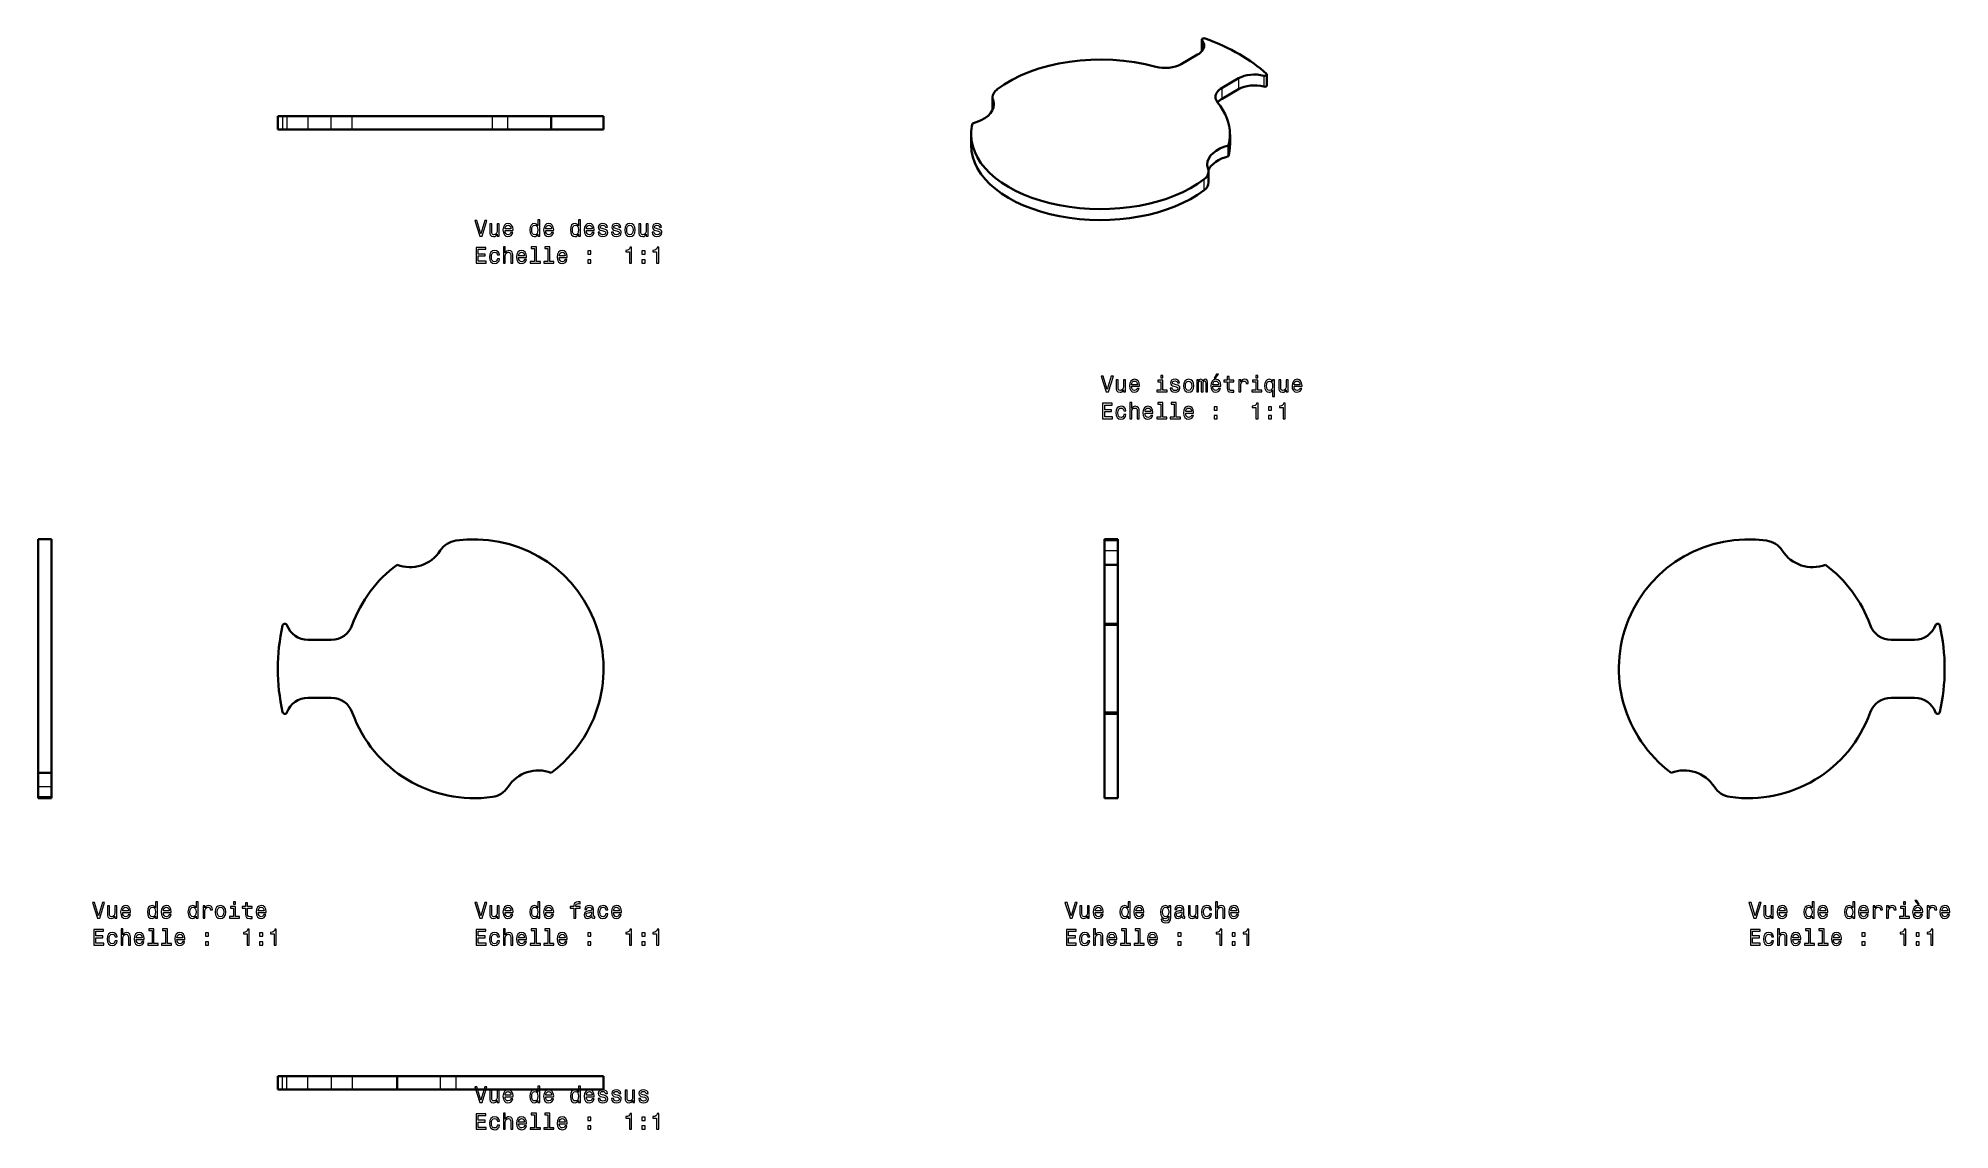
# Model space of a CAD drawing. Extents: x 503 to 932, y 320 to 565.
import ezdxf

# ---------------------------------------------------------------- set-up
doc = ezdxf.new("R2010")
doc.units = 0

msp = doc.modelspace()

# ---------------------------------------------------------------- linework, layer by layer
at = {"color": 7, "lineweight": 35, "ltscale": 0.061238}
for p, q in [((763.93, 564.45), (763.93, 562)), ((778.5, 556.61), (778.5, 554.16)), ((717.01, 549.08), (717.01, 551.53)), ((770.23, 540.76), (770.23, 543.2)), ((765.42, 532.43), (765.42, 534.88))]:
    msp.add_line(p, q, dxfattribs=at)
at = {"color": 7, "lineweight": 13, "ltscale": 0.060527}
msp.add_line((763.97, 564.33), (763.97, 561.9), dxfattribs=at)
at = {"color": 7, "lineweight": 35, "ltscale": 0.107291}
for p, q in [((762.97, 561.07), (759.25, 558.93)), ((768.44, 551.17), (772.16, 553.32))]:
    msp.add_line(p, q, dxfattribs=at)
at = {"color": 7, "lineweight": 35, "ltscale": 0.107292}
msp.add_line((768.44, 553.62), (772.16, 555.77), dxfattribs=at)
at = {"color": 7, "lineweight": 13, "ltscale": 0.061237}
for p, q in [((768.44, 551.17), (768.44, 553.62)), ((777.79, 556.35), (777.79, 553.9))]:
    msp.add_line(p, q, dxfattribs=at)
at = {"color": 7, "lineweight": 13, "ltscale": 0.061238}
for p, q in [((772.16, 555.77), (772.16, 553.32)), ((764.42, 530.7), (764.42, 533.15))]:
    msp.add_line(p, q, dxfattribs=at)
at = {"color": 7, "lineweight": 13, "ltscale": 0.049371}
msp.add_line((717.12, 548.95), (717.12, 550.92), dxfattribs=at)
at = {"color": 7, "lineweight": 35, "ltscale": 0.027122}
for p, q in [((557.93, 547.28), (556.84, 547.28)), ((557.93, 544.28), (556.84, 544.28)), ((556.84, 332.16), (557.93, 332.16)), ((556.84, 329.16), (557.93, 329.16))]:
    msp.add_line(p, q, dxfattribs=at)
at = {"color": 7, "lineweight": 35, "ltscale": 0.075}
for p, q in [((556.84, 544.28), (556.84, 547.28)), ((618.13, 544.28), (618.13, 547.28)), ((629.86, 544.28), (629.86, 547.28)), ((506.16, 452.47), (503.16, 452.47)), ((742.11, 452.47), (745.11, 452.47)), ((742.11, 446.76), (745.11, 446.76)), ((745.11, 433.56), (742.11, 433.56)), ((745.11, 413.36), (742.11, 413.36)), ((506.16, 400.15), (503.16, 400.15)), ((506.16, 394.44), (503.16, 394.44)), ((742.11, 394.44), (745.11, 394.44)), ((556.84, 332.16), (556.84, 329.16)), ((583.56, 332.16), (583.56, 329.16)), ((629.86, 332.16), (629.86, 329.16))]:
    msp.add_line(p, q, dxfattribs=at)
at = {"color": 7, "lineweight": 13, "ltscale": 0.075}
for p, q in [((557.93, 547.28), (557.93, 544.28)), ((558.88, 547.28), (558.88, 544.28)), ((563.58, 547.28), (563.58, 544.28)), ((568.83, 544.28), (568.83, 547.28)), ((573.54, 544.28), (573.54, 547.28)), ((604.93, 544.28), (604.93, 547.28)), ((608.43, 544.28), (608.43, 547.28)), ((742.11, 452.18), (745.11, 452.18)), ((742.11, 449.94), (745.11, 449.94)), ((745.11, 433.17), (742.11, 433.17)), ((745.11, 413.75), (742.11, 413.75)), ((506.16, 396.98), (503.16, 396.98)), ((506.16, 394.73), (503.16, 394.73)), ((557.93, 329.16), (557.93, 332.16)), ((558.88, 329.16), (558.88, 332.16)), ((563.58, 329.16), (563.58, 332.16)), ((568.83, 332.16), (568.83, 329.16)), ((573.54, 332.16), (573.54, 329.16)), ((593.25, 332.16), (593.25, 329.16)), ((596.75, 332.16), (596.75, 329.16))]:
    msp.add_line(p, q, dxfattribs=at)
at = {"color": 7, "lineweight": 35, "ltscale": 0.023923}
for p, q in [((558.88, 547.28), (557.93, 547.28)), ((558.88, 544.28), (557.93, 544.28)), ((557.93, 332.16), (558.88, 332.16)), ((557.93, 329.16), (558.88, 329.16))]:
    msp.add_line(p, q, dxfattribs=at)
at = {"color": 7, "lineweight": 35, "ltscale": 0.117307}
for p, q in [((563.58, 547.28), (558.88, 547.28)), ((563.58, 544.28), (558.88, 544.28)), ((558.88, 332.16), (563.58, 332.16)), ((558.88, 329.16), (563.58, 329.16))]:
    msp.add_line(p, q, dxfattribs=at)
at = {"color": 7, "lineweight": 35, "ltscale": 0.131404}
for p, q in [((563.58, 547.28), (568.83, 547.28)), ((563.58, 544.28), (568.83, 544.28)), ((568.83, 429.96), (563.58, 429.96)), ((918.38, 429.96), (923.64, 429.96)), ((563.58, 416.96), (568.83, 416.96)), ((923.64, 416.96), (918.38, 416.96)), ((568.83, 332.16), (563.58, 332.16)), ((568.83, 329.16), (563.58, 329.16))]:
    msp.add_line(p, q, dxfattribs=at)
at = {"color": 7, "lineweight": 35, "ltscale": 0.117639}
for p, q in [((573.54, 547.28), (568.83, 547.28)), ((573.54, 544.28), (568.83, 544.28)), ((568.83, 332.16), (573.54, 332.16)), ((568.83, 329.16), (573.54, 329.16))]:
    msp.add_line(p, q, dxfattribs=at)
at = {"color": 7, "lineweight": 35}
for p, q in [((604.93, 547.28), (573.54, 547.28)), ((604.93, 544.28), (573.54, 544.28)), ((503.16, 452.47), (503.16, 400.15)), ((506.16, 452.47), (506.16, 400.15)), ((596.75, 332.16), (629.86, 332.16)), ((596.75, 329.16), (629.86, 329.16))]:
    msp.add_line(p, q, dxfattribs=at)
at = {"color": 7, "lineweight": 35, "ltscale": 0.087436}
for p, q in [((608.43, 547.28), (604.93, 547.28)), ((608.43, 544.28), (604.93, 544.28)), ((593.25, 332.16), (596.75, 332.16)), ((593.25, 329.16), (596.75, 329.16))]:
    msp.add_line(p, q, dxfattribs=at)
at = {"color": 7, "lineweight": 35, "ltscale": 0.242374}
for p, q in [((618.13, 547.28), (608.43, 547.28)), ((618.13, 544.28), (608.43, 544.28)), ((583.56, 332.16), (593.25, 332.16)), ((583.56, 329.16), (593.25, 329.16))]:
    msp.add_line(p, q, dxfattribs=at)
at = {"color": 7, "lineweight": 35, "ltscale": 0.293253}
for p, q in [((629.86, 547.28), (618.13, 547.28)), ((629.86, 544.28), (618.13, 544.28))]:
    msp.add_line(p, q, dxfattribs=at)
at = {"color": 7, "lineweight": 35, "ltscale": 0.061237}
for p, q in [((712.2, 540.76), (712.2, 543.21)), ((769.91, 538.3), (769.91, 540.75))]:
    msp.add_line(p, q, dxfattribs=at)
at = {"color": 7, "lineweight": 35, "ltscale": 0.007245}
for p, q in [((742.11, 452.18), (742.11, 452.47)), ((745.11, 452.18), (745.11, 452.47)), ((503.16, 394.73), (503.16, 394.44)), ((506.16, 394.73), (506.16, 394.44))]:
    msp.add_line(p, q, dxfattribs=at)
at = {"color": 7, "lineweight": 35, "ltscale": 0.056018}
for p, q in [((742.11, 449.94), (742.11, 452.18)), ((745.11, 449.94), (745.11, 452.18)), ((503.16, 396.98), (503.16, 394.73)), ((506.16, 396.98), (506.16, 394.73))]:
    msp.add_line(p, q, dxfattribs=at)
at = {"color": 7, "lineweight": 35, "ltscale": 0.082693}
msp.add_line((742.11, 446.63), (742.11, 449.94), dxfattribs=at)
at = {"color": 7, "lineweight": 35, "ltscale": 0.079473}
msp.add_line((745.11, 446.76), (745.11, 449.94), dxfattribs=at)
at = {"color": 7, "lineweight": 35, "ltscale": 0.33735}
msp.add_line((742.11, 433.27), (742.11, 446.76), dxfattribs=at)
at = {"color": 7, "lineweight": 35, "ltscale": 0.330081}
msp.add_line((745.11, 433.56), (745.11, 446.76), dxfattribs=at)
at = {"color": 7, "lineweight": 35, "ltscale": 0.009741}
for p, q in [((742.11, 433.17), (742.11, 433.56)), ((745.11, 433.17), (745.11, 433.56)), ((742.11, 413.36), (742.11, 413.75)), ((745.11, 413.36), (745.11, 413.75))]:
    msp.add_line(p, q, dxfattribs=at)
at = {"color": 7, "lineweight": 35, "ltscale": 0.485529}
for p, q in [((742.11, 413.75), (742.11, 433.17)), ((745.11, 413.75), (745.11, 433.17))]:
    msp.add_line(p, q, dxfattribs=at)
at = {"color": 7, "lineweight": 35, "ltscale": 0.472816}
for p, q in [((742.11, 394.44), (742.11, 413.36)), ((745.11, 394.44), (745.11, 413.36))]:
    msp.add_line(p, q, dxfattribs=at)
at = {"color": 7, "lineweight": 35, "ltscale": 0.092773}
msp.add_line((503.16, 400.69), (503.16, 396.98), dxfattribs=at)
at = {"color": 7, "lineweight": 35, "ltscale": 0.079471}
msp.add_line((506.16, 400.15), (506.16, 396.98), dxfattribs=at)
at = {"color": 7, "lineweight": 35, "ltscale": 0.250536}
for p, q in [((573.54, 332.16), (583.56, 332.16)), ((573.54, 329.16), (583.56, 329.16))]:
    msp.add_line(p, q, dxfattribs=at)
at = {"color": 7, "lineweight": 13}
for points in [[(603.24, 523.93), (602.36, 520.95), (601.46, 523.93), (600.98, 523.93), (602.11, 520.42), (602.61, 520.42), (603.72, 523.93)], [(606.44, 523.13), (606, 523.13), (606, 521.57), (605.95, 521.2), (605.8, 520.94), (605.57, 520.78), (605.28, 520.73), (605.04, 520.77), (604.89, 520.89), (604.8, 521.1), (604.78, 521.39), (604.78, 523.13), (604.34, 523.13), (604.34, 521.35), (604.35, 520.99), (604.45, 520.69), (604.74, 520.42), (605.21, 520.33), (605.46, 520.36), (605.68, 520.45), (605.87, 520.61), (606.02, 520.84), (606.02, 520.42), (606.44, 520.42)], [(607.78, 521.65), (609.55, 521.65), (609.56, 521.85), (609.48, 522.43), (609.25, 522.87), (608.9, 523.13), (608.43, 523.23), (607.97, 523.13), (607.62, 522.84), (607.39, 522.38), (607.31, 521.78), (607.39, 521.16), (607.62, 520.7), (607.96, 520.42), (608.42, 520.33), (608.81, 520.39), (609.13, 520.56), (609.37, 520.84), (609.51, 521.2), (609.07, 521.2), (608.98, 521), (608.85, 520.85), (608.47, 520.72), (608.19, 520.78), (607.97, 520.96), (607.83, 521.24), (607.78, 521.63)], [(607.78, 522.02), (607.83, 522.37), (607.97, 522.63), (608.18, 522.78), (608.45, 522.84), (608.72, 522.78), (608.92, 522.63), (609.05, 522.37), (609.09, 522.02)], [(615.13, 520.84), (615.13, 520.42), (615.57, 520.42), (615.57, 524.04), (615.13, 524.04), (615.13, 522.72), (614.79, 523.1), (614.59, 523.19), (614.35, 523.23), (613.92, 523.13), (613.59, 522.84), (613.37, 522.39), (613.29, 521.78), (613.37, 521.17), (613.59, 520.71), (613.92, 520.42), (614.35, 520.33), (614.59, 520.36), (614.8, 520.45)], [(614.42, 522.83), (614.72, 522.76), (614.94, 522.56), (615.07, 522.23), (615.12, 521.78), (615.07, 521.32), (614.94, 520.99), (614.72, 520.79), (614.42, 520.72), (614.15, 520.79), (613.93, 520.99), (613.79, 521.32), (613.75, 521.78), (613.79, 522.23), (613.93, 522.56), (614.15, 522.76)], [(616.89, 521.65), (618.66, 521.65), (618.67, 521.85), (618.58, 522.43), (618.36, 522.87), (618.01, 523.13), (617.54, 523.23), (617.08, 523.13), (616.73, 522.84), (616.5, 522.38), (616.42, 521.78), (616.5, 521.16), (616.72, 520.7), (617.07, 520.42), (617.53, 520.33), (617.92, 520.39), (618.24, 520.56), (618.48, 520.84), (618.61, 521.2), (618.18, 521.2), (618.09, 521), (617.95, 520.85), (617.58, 520.72), (617.29, 520.78), (617.08, 520.96), (616.94, 521.24), (616.89, 521.63)], [(616.89, 522.02), (616.94, 522.37), (617.08, 522.63), (617.28, 522.78), (617.56, 522.84), (617.82, 522.78), (618.03, 522.63), (618.16, 522.37), (618.2, 522.02)], [(624.23, 520.84), (624.23, 520.42), (624.68, 520.42), (624.68, 524.04), (624.24, 524.04), (624.24, 522.72), (623.9, 523.1), (623.69, 523.19), (623.46, 523.23), (623.03, 523.13), (622.69, 522.84), (622.48, 522.39), (622.4, 521.78), (622.48, 521.17), (622.69, 520.71), (623.03, 520.42), (623.46, 520.33), (623.69, 520.36), (623.91, 520.45)], [(623.53, 522.83), (623.82, 522.76), (624.05, 522.56), (624.18, 522.23), (624.23, 521.78), (624.18, 521.32), (624.05, 520.99), (623.82, 520.79), (623.53, 520.72), (623.25, 520.79), (623.04, 520.99), (622.9, 521.32), (622.86, 521.78), (622.9, 522.23), (623.04, 522.56), (623.25, 522.76)], [(625.99, 521.65), (627.77, 521.65), (627.77, 521.85), (627.69, 522.43), (627.47, 522.87), (627.12, 523.13), (626.65, 523.23), (626.19, 523.13), (625.84, 522.84), (625.61, 522.38), (625.53, 521.78), (625.6, 521.16), (625.83, 520.7), (626.18, 520.42), (626.63, 520.33), (627.03, 520.39), (627.35, 520.56), (627.59, 520.84), (627.72, 521.2), (627.28, 521.2), (627.19, 521), (627.06, 520.85), (626.69, 520.72), (626.4, 520.78), (626.18, 520.96), (626.04, 521.24), (625.99, 521.63)], [(625.99, 522.02), (626.05, 522.37), (626.18, 522.63), (626.39, 522.78), (626.66, 522.84), (626.93, 522.78), (627.14, 522.63), (627.26, 522.37), (627.31, 522.02)], [(629.97, 522), (629.54, 522.1), (629.22, 522.22), (629.11, 522.45), (629.15, 522.62), (629.25, 522.74), (629.42, 522.82), (629.67, 522.85), (629.91, 522.82), (630.09, 522.73), (630.21, 522.59), (630.26, 522.41), (630.7, 522.41), (630.7, 522.42), (630.62, 522.75), (630.42, 523), (630.09, 523.17), (629.67, 523.23), (629.24, 523.17), (628.93, 523), (628.73, 522.75), (628.67, 522.44), (628.72, 522.14), (628.86, 521.92), (629.09, 521.77), (629.43, 521.67), (629.92, 521.55), (630.22, 521.42), (630.31, 521.32), (630.34, 521.17), (630.29, 520.98), (630.17, 520.84), (629.97, 520.75), (629.71, 520.72), (629.43, 520.75), (629.23, 520.86), (629.09, 521.03), (629.04, 521.26), (628.61, 521.26), (628.68, 520.86), (628.89, 520.57), (629.22, 520.39), (629.67, 520.33), (630.14, 520.39), (630.49, 520.57), (630.7, 520.85), (630.78, 521.22), (630.72, 521.54), (630.57, 521.75), (630.31, 521.89)], [(633, 522), (632.57, 522.1), (632.26, 522.22), (632.15, 522.45), (632.18, 522.62), (632.29, 522.74), (632.46, 522.82), (632.71, 522.85), (632.94, 522.82), (633.13, 522.73), (633.25, 522.59), (633.3, 522.41), (633.73, 522.41), (633.73, 522.42), (633.66, 522.75), (633.45, 523), (633.13, 523.17), (632.71, 523.23), (632.28, 523.17), (631.96, 523), (631.77, 522.75), (631.71, 522.44), (631.75, 522.14), (631.89, 521.92), (632.13, 521.77), (632.46, 521.67), (632.96, 521.55), (633.26, 521.42), (633.34, 521.32), (633.37, 521.17), (633.33, 520.98), (633.21, 520.84), (633.01, 520.75), (632.75, 520.72), (632.47, 520.75), (632.27, 520.86), (632.13, 521.03), (632.08, 521.26), (631.65, 521.26), (631.72, 520.86), (631.92, 520.57), (632.25, 520.39), (632.71, 520.33), (633.18, 520.39), (633.53, 520.57), (633.74, 520.85), (633.82, 521.22), (633.76, 521.54), (633.6, 521.75), (633.35, 521.89)], [(634.58, 521.77), (634.66, 521.16), (634.89, 520.7), (635.26, 520.42), (635.76, 520.33), (636.25, 520.42), (636.61, 520.7), (636.85, 521.15), (636.93, 521.77), (636.85, 522.39), (636.61, 522.85), (636.25, 523.13), (635.76, 523.23), (635.26, 523.13), (634.89, 522.84), (634.66, 522.39)], [(635.04, 521.78), (635.08, 522.23), (635.22, 522.56), (635.45, 522.76), (635.76, 522.83), (636.06, 522.76), (636.29, 522.57), (636.43, 522.23), (636.48, 521.78), (636.43, 521.32), (636.29, 520.99), (636.06, 520.79), (635.76, 520.72), (635.45, 520.79), (635.22, 520.99), (635.08, 521.32)], [(639.84, 523.13), (639.39, 523.13), (639.39, 521.57), (639.34, 521.2), (639.2, 520.94), (638.97, 520.78), (638.67, 520.73), (638.43, 520.77), (638.28, 520.89), (638.2, 521.1), (638.18, 521.39), (638.18, 523.13), (637.73, 523.13), (637.73, 521.35), (637.75, 520.99), (637.84, 520.69), (638.14, 520.42), (638.61, 520.33), (638.86, 520.36), (639.08, 520.45), (639.26, 520.61), (639.41, 520.84), (639.41, 520.42), (639.84, 520.42)], [(642.11, 522), (641.68, 522.1), (641.36, 522.22), (641.26, 522.45), (641.29, 522.62), (641.4, 522.74), (641.57, 522.82), (641.81, 522.85), (642.05, 522.82), (642.24, 522.73), (642.36, 522.59), (642.41, 522.41), (642.84, 522.41), (642.84, 522.42), (642.77, 522.75), (642.56, 523), (642.24, 523.17), (641.81, 523.23), (641.39, 523.17), (641.07, 523), (640.88, 522.75), (640.82, 522.44), (640.86, 522.14), (641, 521.92), (641.23, 521.77), (641.57, 521.67), (642.07, 521.55), (642.37, 521.42), (642.45, 521.32), (642.48, 521.17), (642.43, 520.98), (642.31, 520.84), (642.12, 520.75), (641.85, 520.72), (641.58, 520.75), (641.38, 520.86), (641.24, 521.03), (641.18, 521.26), (640.75, 521.26), (640.83, 520.86), (641.03, 520.57), (641.36, 520.39), (641.81, 520.33), (642.29, 520.39), (642.64, 520.57), (642.85, 520.85), (642.92, 521.22), (642.87, 521.54), (642.71, 521.75), (642.45, 521.89)], [(601.3, 514.38), (603.52, 514.38), (603.52, 514.8), (601.77, 514.8), (601.77, 515.98), (603.33, 515.98), (603.33, 516.4), (601.77, 516.4), (601.77, 517.45), (603.48, 517.45), (603.48, 517.88), (601.3, 517.88)], [(606.08, 516.19), (606.52, 516.19), (606.43, 516.59), (606.21, 516.91), (605.87, 517.1), (605.43, 517.18), (604.95, 517.08), (604.58, 516.8), (604.35, 516.34), (604.27, 515.72), (604.34, 515.11), (604.57, 514.66), (604.93, 514.38), (605.42, 514.28), (605.85, 514.35), (606.19, 514.57), (606.42, 514.9), (606.52, 515.34), (606.1, 515.34), (606.02, 515.06), (605.88, 514.85), (605.68, 514.72), (605.43, 514.68), (605.12, 514.74), (604.9, 514.95), (604.77, 515.27), (604.72, 515.74), (604.77, 516.19), (604.91, 516.52), (605.13, 516.72), (605.43, 516.79), (605.69, 516.75), (605.89, 516.63), (606.02, 516.44)], [(607.39, 514.38), (607.83, 514.38), (607.83, 515.94), (607.88, 516.3), (608.02, 516.56), (608.25, 516.72), (608.55, 516.78), (608.8, 516.73), (608.95, 516.59), (609.02, 516.37), (609.05, 516.06), (609.05, 514.38), (609.49, 514.38), (609.49, 516.16), (609.47, 516.51), (609.38, 516.81), (609.08, 517.08), (608.62, 517.18), (608.37, 517.14), (608.15, 517.05), (607.97, 516.9), (607.83, 516.69), (607.83, 518), (607.39, 518)], [(610.81, 515.6), (612.59, 515.6), (612.59, 515.81), (612.51, 516.39), (612.29, 516.82), (611.94, 517.08), (611.47, 517.18), (611.01, 517.08), (610.66, 516.8), (610.43, 516.34), (610.35, 515.73), (610.42, 515.11), (610.65, 514.66), (611, 514.38), (611.45, 514.28), (611.85, 514.34), (612.17, 514.52), (612.41, 514.79), (612.54, 515.15), (612.1, 515.15), (612.01, 514.95), (611.88, 514.8), (611.51, 514.68), (611.22, 514.73), (611, 514.91), (610.86, 515.2), (610.81, 515.59)], [(610.81, 515.97), (610.87, 516.32), (611, 516.58), (611.21, 516.74), (611.48, 516.79), (611.75, 516.74), (611.96, 516.58), (612.08, 516.32), (612.13, 515.97)], [(614.34, 517.62), (614.34, 514.75), (613.43, 514.75), (613.43, 514.38), (615.69, 514.38), (615.69, 514.75), (614.79, 514.75), (614.79, 518), (613.65, 518), (613.65, 517.62)], [(617.38, 517.62), (617.38, 514.75), (616.47, 514.75), (616.47, 514.38), (618.73, 514.38), (618.73, 514.75), (617.82, 514.75), (617.82, 518), (616.68, 518), (616.68, 517.62)], [(619.92, 515.6), (621.7, 515.6), (621.7, 515.81), (621.62, 516.39), (621.4, 516.82), (621.05, 517.08), (620.58, 517.18), (620.12, 517.08), (619.76, 516.8), (619.54, 516.34), (619.46, 515.73), (619.53, 515.11), (619.76, 514.66), (620.11, 514.38), (620.56, 514.28), (620.96, 514.34), (621.28, 514.52), (621.51, 514.79), (621.65, 515.15), (621.21, 515.15), (621.12, 514.95), (620.99, 514.8), (620.62, 514.68), (620.33, 514.73), (620.11, 514.91), (619.97, 515.2), (619.92, 515.59)], [(619.92, 515.97), (619.98, 516.32), (620.11, 516.58), (620.32, 516.74), (620.59, 516.79), (620.86, 516.74), (621.07, 516.58), (621.19, 516.32), (621.24, 515.97)], [(626.3, 516.33), (627, 516.33), (627, 517.08), (626.3, 517.08)], [(626.3, 514.38), (627, 514.38), (627, 515.13), (626.3, 515.13)], [(635.67, 514.38), (636.13, 514.38), (636.13, 517.9), (635.78, 517.9), (635.69, 517.59), (635.51, 517.39), (635.23, 517.26), (634.85, 517.22), (634.85, 516.87), (635.67, 516.87)], [(638.44, 516.33), (639.14, 516.33), (639.14, 517.08), (638.44, 517.08)], [(638.44, 514.38), (639.14, 514.38), (639.14, 515.13), (638.44, 515.13)], [(641.74, 514.38), (642.2, 514.38), (642.2, 517.9), (641.85, 517.9), (641.76, 517.59), (641.58, 517.39), (641.3, 517.26), (640.92, 517.22), (640.92, 516.87), (641.74, 516.87)], [(743.61, 489.03), (742.73, 486.05), (741.83, 489.03), (741.35, 489.03), (742.48, 485.52), (742.98, 485.52), (744.09, 489.03)], [(755.2, 489.14), (754.73, 489.14), (754.73, 488.64), (755.2, 488.64)], [(766.67, 488.6), (766.97, 488.6), (767.67, 489.46), (767.18, 489.46)], [(769.61, 487.76), (769.61, 486.41), (769.64, 485.97), (769.78, 485.66), (770.06, 485.49), (770.54, 485.43), (771.06, 485.45), (771.06, 485.84), (770.68, 485.81), (770.33, 485.85), (770.15, 485.97), (770.07, 486.18), (770.05, 486.48), (770.05, 487.76), (771.06, 487.76), (771.06, 488.14), (770.05, 488.14), (770.05, 488.93), (769.61, 488.93), (769.61, 488.14), (768.84, 488.14), (768.84, 487.76)], [(776.46, 489.14), (775.99, 489.14), (775.99, 488.64), (776.46, 488.64)], [(746.81, 488.23), (746.37, 488.23), (746.37, 486.67), (746.32, 486.31), (746.17, 486.04), (745.94, 485.88), (745.65, 485.83), (745.41, 485.87), (745.26, 485.99), (745.17, 486.2), (745.15, 486.49), (745.15, 488.23), (744.71, 488.23), (744.71, 486.45), (744.72, 486.09), (744.82, 485.8), (745.11, 485.52), (745.58, 485.43), (745.83, 485.46), (746.05, 485.55), (746.24, 485.71), (746.39, 485.94), (746.39, 485.52), (746.81, 485.52)], [(748.15, 486.75), (749.92, 486.75), (749.93, 486.96), (749.85, 487.54), (749.63, 487.97), (749.27, 488.23), (748.8, 488.33), (748.34, 488.23), (747.99, 487.94), (747.76, 487.49), (747.68, 486.88), (747.76, 486.26), (747.99, 485.81), (748.33, 485.52), (748.79, 485.43), (749.18, 485.49), (749.5, 485.66), (749.74, 485.94), (749.88, 486.3), (749.44, 486.3), (749.35, 486.1), (749.22, 485.95), (748.84, 485.83), (748.56, 485.88), (748.34, 486.06), (748.2, 486.35), (748.15, 486.73)], [(748.15, 487.12), (748.2, 487.47), (748.34, 487.73), (748.55, 487.88), (748.82, 487.94), (749.09, 487.88), (749.29, 487.73), (749.42, 487.47), (749.46, 487.12)], [(755.19, 485.9), (755.19, 488.14), (754.05, 488.14), (754.05, 487.76), (754.74, 487.76), (754.74, 485.9), (753.84, 485.9), (753.84, 485.52), (756.11, 485.52), (756.11, 485.9)], [(758.19, 487.1), (757.77, 487.2), (757.45, 487.32), (757.34, 487.56), (757.37, 487.72), (757.48, 487.84), (757.65, 487.92), (757.9, 487.95), (758.13, 487.92), (758.32, 487.83), (758.44, 487.69), (758.49, 487.51), (758.93, 487.51), (758.93, 487.52), (758.85, 487.85), (758.64, 488.11), (758.32, 488.27), (757.9, 488.33), (757.47, 488.27), (757.15, 488.1), (756.96, 487.85), (756.9, 487.54), (756.94, 487.24), (757.08, 487.03), (757.32, 486.88), (757.65, 486.77), (758.15, 486.65), (758.45, 486.52), (758.53, 486.42), (758.56, 486.27), (758.52, 486.08), (758.4, 485.94), (758.2, 485.85), (757.94, 485.82), (757.66, 485.85), (757.46, 485.96), (757.32, 486.13), (757.27, 486.37), (756.84, 486.37), (756.91, 485.96), (757.11, 485.67), (757.44, 485.49), (757.9, 485.43), (758.37, 485.49), (758.72, 485.67), (758.93, 485.95), (759.01, 486.32), (758.95, 486.64), (758.79, 486.85), (758.54, 487)], [(759.77, 486.88), (759.85, 486.26), (760.09, 485.81), (760.45, 485.52), (760.95, 485.43), (761.44, 485.52), (761.8, 485.8), (762.04, 486.25), (762.12, 486.88), (762.04, 487.49), (761.8, 487.95), (761.44, 488.23), (760.95, 488.33), (760.45, 488.23), (760.09, 487.94), (759.85, 487.49)], [(760.23, 486.88), (760.27, 487.33), (760.41, 487.66), (760.64, 487.86), (760.95, 487.93), (761.25, 487.86), (761.48, 487.67), (761.62, 487.33), (761.67, 486.88), (761.62, 486.42), (761.48, 486.09), (761.25, 485.89), (760.95, 485.82), (760.64, 485.89), (760.41, 486.09), (760.27, 486.42)], [(762.76, 485.52), (763.17, 485.52), (763.17, 487.33), (763.2, 487.61), (763.27, 487.8), (763.39, 487.92), (763.54, 487.96), (763.66, 487.92), (763.74, 487.82), (763.78, 487.65), (763.8, 487.42), (763.8, 485.52), (764.18, 485.52), (764.18, 487.33), (764.21, 487.6), (764.28, 487.8), (764.4, 487.92), (764.55, 487.96), (764.67, 487.92), (764.76, 487.82), (764.81, 487.42), (764.81, 485.52), (765.21, 485.52), (765.21, 487.39), (765.19, 487.78), (765.11, 488.08), (764.95, 488.26), (764.68, 488.33), (764.38, 488.23), (764.14, 487.93), (763.95, 488.22), (763.64, 488.33), (763.35, 488.23), (763.16, 487.94), (763.16, 488.23), (762.76, 488.23)], [(766.36, 486.75), (768.14, 486.75), (768.14, 486.96), (768.06, 487.54), (767.84, 487.97), (767.49, 488.23), (767.02, 488.33), (766.56, 488.23), (766.21, 487.94), (765.98, 487.49), (765.9, 486.88), (765.98, 486.26), (766.2, 485.81), (766.55, 485.52), (767, 485.43), (767.4, 485.49), (767.72, 485.66), (767.96, 485.94), (768.09, 486.3), (767.65, 486.3), (767.56, 486.1), (767.43, 485.95), (767.06, 485.83), (766.77, 485.88), (766.56, 486.06), (766.41, 486.35), (766.36, 486.73)], [(766.36, 487.12), (766.42, 487.47), (766.56, 487.73), (766.76, 487.88), (767.03, 487.94), (767.3, 487.88), (767.51, 487.73), (767.63, 487.47), (767.68, 487.12)], [(772.21, 485.52), (772.66, 485.52), (772.66, 487.07), (772.7, 487.44), (772.84, 487.71), (773.06, 487.87), (773.36, 487.93), (773.58, 487.89), (773.75, 487.79), (773.85, 487.62), (773.88, 487.39), (774.33, 487.39), (774.27, 487.8), (774.11, 488.09), (773.83, 488.27), (773.45, 488.33), (773.19, 488.29), (772.97, 488.19), (772.77, 488.01), (772.62, 487.78), (772.62, 488.23), (772.21, 488.23)], [(776.44, 485.9), (776.44, 488.14), (775.3, 488.14), (775.3, 487.76), (776, 487.76), (776, 485.9), (775.09, 485.9), (775.09, 485.52), (777.36, 485.52), (777.36, 485.9)], [(779.78, 487.81), (779.63, 488.04), (779.45, 488.2), (779.24, 488.29), (779.01, 488.33), (778.58, 488.23), (778.25, 487.94), (778.03, 487.49), (777.95, 486.88), (778.03, 486.26), (778.25, 485.81), (778.58, 485.52), (779.01, 485.43), (779.24, 485.46), (779.45, 485.54), (779.62, 485.7), (779.78, 485.94), (779.78, 484.47), (780.23, 484.47), (780.23, 488.23), (779.78, 488.23)], [(778.41, 486.88), (778.45, 487.33), (778.59, 487.66), (778.81, 487.86), (779.08, 487.93), (779.38, 487.86), (779.6, 487.66), (779.73, 487.33), (779.78, 486.88), (779.73, 486.42), (779.6, 486.09), (779.38, 485.89), (779.08, 485.83), (778.81, 485.89), (778.59, 486.09), (778.45, 486.43)], [(783.24, 488.23), (782.8, 488.23), (782.8, 486.67), (782.75, 486.31), (782.6, 486.04), (782.38, 485.88), (782.08, 485.83), (781.84, 485.87), (781.69, 485.99), (781.6, 486.2), (781.58, 486.49), (781.58, 488.23), (781.14, 488.23), (781.14, 486.45), (781.16, 486.09), (781.25, 485.8), (781.54, 485.52), (782.01, 485.43), (782.27, 485.46), (782.48, 485.55), (782.67, 485.71), (782.82, 485.94), (782.82, 485.52), (783.24, 485.52)], [(784.58, 486.75), (786.36, 486.75), (786.36, 486.96), (786.28, 487.54), (786.06, 487.97), (785.7, 488.23), (785.24, 488.33), (784.78, 488.23), (784.42, 487.94), (784.2, 487.49), (784.12, 486.88), (784.19, 486.26), (784.42, 485.81), (784.77, 485.52), (785.22, 485.43), (785.61, 485.49), (785.94, 485.66), (786.17, 485.94), (786.31, 486.3), (785.87, 486.3), (785.78, 486.1), (785.65, 485.95), (785.28, 485.83), (784.99, 485.88), (784.77, 486.06), (784.63, 486.35), (784.58, 486.73)], [(784.58, 487.12), (784.64, 487.47), (784.77, 487.73), (784.98, 487.88), (785.25, 487.94), (785.52, 487.88), (785.72, 487.73), (785.85, 487.47), (785.9, 487.12)], [(741.67, 479.48), (743.89, 479.48), (743.89, 479.9), (742.14, 479.9), (742.14, 481.09), (743.7, 481.09), (743.7, 481.5), (742.14, 481.5), (742.14, 482.55), (743.85, 482.55), (743.85, 482.98), (741.67, 482.98)], [(746.45, 481.29), (746.89, 481.29), (746.8, 481.69), (746.58, 482.01), (746.24, 482.2), (745.8, 482.28), (745.32, 482.18), (744.95, 481.9), (744.72, 481.44), (744.64, 480.82), (744.71, 480.21), (744.94, 479.76), (745.3, 479.48), (745.79, 479.38), (746.22, 479.46), (746.56, 479.67), (746.79, 480), (746.89, 480.44), (746.47, 480.44), (746.39, 480.16), (746.25, 479.95), (746.05, 479.82), (745.8, 479.78), (745.49, 479.84), (745.27, 480.05), (745.14, 480.37), (745.09, 480.84), (745.14, 481.29), (745.28, 481.62), (745.51, 481.82), (745.8, 481.89), (746.06, 481.85), (746.26, 481.73), (746.39, 481.54)], [(747.76, 479.48), (748.2, 479.48), (748.2, 481.04), (748.25, 481.4), (748.39, 481.66), (748.62, 481.82), (748.92, 481.88), (749.17, 481.83), (749.32, 481.7), (749.39, 481.47), (749.42, 481.17), (749.42, 479.48), (749.86, 479.48), (749.86, 481.26), (749.84, 481.61), (749.75, 481.91), (749.45, 482.18), (748.99, 482.28), (748.74, 482.25), (748.52, 482.15), (748.34, 482), (748.2, 481.79), (748.2, 483.1), (747.76, 483.1)], [(751.18, 480.7), (752.96, 480.7), (752.96, 480.91), (752.88, 481.49), (752.66, 481.92), (752.31, 482.18), (751.84, 482.28), (751.38, 482.18), (751.03, 481.9), (750.8, 481.44), (750.72, 480.83), (750.8, 480.21), (751.02, 479.76), (751.37, 479.48), (751.82, 479.38), (752.22, 479.45), (752.54, 479.62), (752.78, 479.89), (752.91, 480.25), (752.47, 480.25), (752.38, 480.05), (752.25, 479.9), (751.88, 479.78), (751.59, 479.83), (751.38, 480.01), (751.23, 480.3), (751.18, 480.69)], [(751.18, 481.08), (751.24, 481.42), (751.38, 481.68), (751.58, 481.84), (751.85, 481.89), (752.12, 481.84), (752.33, 481.68), (752.45, 481.42), (752.5, 481.08)], [(754.71, 482.72), (754.71, 479.85), (753.8, 479.85), (753.8, 479.48), (756.07, 479.48), (756.07, 479.85), (755.16, 479.85), (755.16, 483.1), (754.02, 483.1), (754.02, 482.72)], [(757.75, 482.72), (757.75, 479.85), (756.84, 479.85), (756.84, 479.48), (759.1, 479.48), (759.1, 479.85), (758.19, 479.85), (758.19, 483.1), (757.05, 483.1), (757.05, 482.72)], [(760.29, 480.7), (762.07, 480.7), (762.07, 480.91), (761.99, 481.49), (761.77, 481.92), (761.42, 482.18), (760.95, 482.28), (760.49, 482.18), (760.14, 481.9), (759.91, 481.44), (759.83, 480.83), (759.9, 480.21), (760.13, 479.76), (760.48, 479.48), (760.93, 479.38), (761.33, 479.45), (761.65, 479.62), (761.89, 479.89), (762.02, 480.25), (761.58, 480.25), (761.49, 480.05), (761.36, 479.9), (760.99, 479.78), (760.7, 479.83), (760.48, 480.01), (760.34, 480.3), (760.29, 480.69)], [(760.29, 481.08), (760.35, 481.42), (760.48, 481.68), (760.69, 481.84), (760.96, 481.89), (761.23, 481.84), (761.44, 481.68), (761.56, 481.42), (761.61, 481.08)], [(766.67, 481.43), (767.37, 481.43), (767.37, 482.18), (766.67, 482.18)], [(766.67, 479.48), (767.37, 479.48), (767.37, 480.23), (766.67, 480.23)], [(776.04, 479.48), (776.5, 479.48), (776.5, 483), (776.15, 483), (776.06, 482.69), (775.88, 482.49), (775.6, 482.37), (775.22, 482.33), (775.22, 481.97), (776.04, 481.97)], [(778.82, 481.43), (779.51, 481.43), (779.51, 482.18), (778.82, 482.18)], [(778.82, 479.48), (779.51, 479.48), (779.51, 480.23), (778.82, 480.23)], [(782.11, 479.48), (782.57, 479.48), (782.57, 483), (782.22, 483), (782.13, 482.69), (781.95, 482.49), (781.68, 482.37), (781.29, 482.33), (781.29, 481.97), (782.11, 481.97)], [(517.56, 371.11), (516.68, 368.13), (515.78, 371.11), (515.3, 371.11), (516.43, 367.6), (516.93, 367.6), (518.03, 371.11)], [(520.76, 370.31), (520.31, 370.31), (520.31, 368.75), (520.26, 368.38), (520.12, 368.12), (519.89, 367.96), (519.59, 367.91), (519.36, 367.95), (519.2, 368.07), (519.12, 368.28), (519.1, 368.57), (519.1, 370.31), (518.65, 370.31), (518.65, 368.53), (518.67, 368.17), (518.77, 367.87), (519.06, 367.6), (519.53, 367.51), (519.78, 367.54), (520, 367.63), (520.18, 367.79), (520.33, 368.01), (520.33, 367.6), (520.76, 367.6)], [(522.09, 368.83), (523.87, 368.83), (523.87, 369.03), (523.79, 369.61), (523.57, 370.05), (523.22, 370.31), (522.75, 370.41), (522.29, 370.3), (521.94, 370.02), (521.71, 369.56), (521.63, 368.96), (521.71, 368.34), (521.93, 367.88), (522.28, 367.6), (522.73, 367.51), (523.13, 367.57), (523.45, 367.74), (523.69, 368.01), (523.82, 368.38), (523.39, 368.38), (523.29, 368.18), (523.16, 368.02), (522.79, 367.9), (522.5, 367.96), (522.29, 368.14), (522.14, 368.42), (522.09, 368.81)], [(522.09, 369.2), (522.15, 369.55), (522.29, 369.8), (522.49, 369.96), (522.77, 370.02), (523.03, 369.96), (523.24, 369.8), (523.37, 369.55), (523.41, 369.2)], [(529.44, 368.02), (529.44, 367.6), (529.89, 367.6), (529.89, 371.22), (529.45, 371.22), (529.45, 369.9), (529.11, 370.28), (528.9, 370.37), (528.67, 370.41), (528.24, 370.3), (527.9, 370.02), (527.69, 369.57), (527.61, 368.96), (527.69, 368.35), (527.9, 367.89), (528.24, 367.6), (528.67, 367.51), (528.9, 367.54), (529.11, 367.63)], [(528.74, 370.01), (529.03, 369.94), (529.26, 369.74), (529.39, 369.41), (529.44, 368.96), (529.39, 368.5), (529.26, 368.17), (529.03, 367.97), (528.74, 367.9), (528.46, 367.97), (528.25, 368.17), (528.11, 368.5), (528.07, 368.96), (528.11, 369.41), (528.25, 369.73), (528.46, 369.94)], [(531.2, 368.83), (532.98, 368.83), (532.98, 369.03), (532.9, 369.61), (532.68, 370.05), (532.33, 370.31), (531.86, 370.41), (531.4, 370.3), (531.05, 370.02), (530.82, 369.56), (530.74, 368.96), (530.81, 368.34), (531.04, 367.88), (531.39, 367.6), (531.84, 367.51), (532.24, 367.57), (532.56, 367.74), (532.8, 368.01), (532.93, 368.38), (532.49, 368.38), (532.4, 368.18), (532.27, 368.02), (531.9, 367.9), (531.61, 367.96), (531.39, 368.14), (531.25, 368.42), (531.2, 368.81)], [(531.2, 369.2), (531.26, 369.55), (531.39, 369.8), (531.6, 369.96), (531.87, 370.02), (532.14, 369.96), (532.35, 369.8), (532.47, 369.55), (532.52, 369.2)], [(538.55, 368.02), (538.55, 367.6), (538.99, 367.6), (538.99, 371.22), (538.56, 371.22), (538.56, 369.9), (538.22, 370.28), (538.01, 370.37), (537.77, 370.41), (537.35, 370.3), (537.01, 370.02), (536.8, 369.57), (536.72, 368.96), (536.8, 368.35), (537.01, 367.89), (537.35, 367.6), (537.77, 367.51), (538.01, 367.54), (538.22, 367.63)], [(537.85, 370.01), (538.14, 369.94), (538.36, 369.74), (538.5, 369.41), (538.55, 368.96), (538.5, 368.5), (538.36, 368.17), (538.14, 367.97), (537.85, 367.9), (537.57, 367.97), (537.36, 368.17), (537.22, 368.5), (537.17, 368.96), (537.22, 369.41), (537.36, 369.73), (537.57, 369.94)], [(540.09, 367.6), (540.53, 367.6), (540.53, 369.15), (540.58, 369.52), (540.71, 369.79), (540.94, 369.95), (541.23, 370.01), (541.46, 369.97), (541.62, 369.87), (541.72, 369.7), (541.76, 369.47), (542.21, 369.47), (542.15, 369.88), (541.98, 370.17), (541.7, 370.34), (541.32, 370.41), (541.07, 370.36), (540.85, 370.26), (540.65, 370.09), (540.49, 369.86), (540.49, 370.31), (540.09, 370.31)], [(542.83, 368.95), (542.91, 368.34), (543.14, 367.88), (543.51, 367.6), (544, 367.51), (544.49, 367.6), (544.86, 367.88), (545.09, 368.33), (545.18, 368.95), (545.09, 369.57), (544.86, 370.03), (544.49, 370.3), (544, 370.41), (543.51, 370.3), (543.14, 370.02), (542.91, 369.57)], [(543.28, 368.96), (543.33, 369.41), (543.47, 369.74), (543.69, 369.94), (544, 370.01), (544.3, 369.94), (544.53, 369.74), (544.67, 369.41), (544.72, 368.96), (544.67, 368.5), (544.53, 368.17), (544.3, 367.96), (544, 367.9), (543.69, 367.96), (543.47, 368.17), (543.33, 368.5)], [(547.35, 367.97), (547.35, 370.22), (546.21, 370.22), (546.21, 369.84), (546.91, 369.84), (546.91, 367.97), (546, 367.97), (546, 367.6), (548.27, 367.6), (548.27, 367.97)], [(547.37, 371.22), (546.9, 371.22), (546.9, 370.72), (547.37, 370.72)], [(549.63, 369.84), (549.63, 368.48), (549.66, 368.04), (549.8, 367.74), (550.08, 367.57), (550.56, 367.51), (551.08, 367.53), (551.08, 367.91), (550.7, 367.88), (550.35, 367.92), (550.17, 368.05), (550.08, 368.26), (550.07, 368.56), (550.07, 369.84), (551.08, 369.84), (551.08, 370.22), (550.07, 370.22), (550.07, 371.01), (549.63, 371.01), (549.63, 370.22), (548.86, 370.22), (548.86, 369.84)], [(552.45, 368.83), (554.23, 368.83), (554.23, 369.03), (554.15, 369.61), (553.93, 370.05), (553.58, 370.31), (553.11, 370.41), (552.65, 370.3), (552.3, 370.02), (552.07, 369.56), (551.99, 368.96), (552.07, 368.34), (552.29, 367.88), (552.64, 367.6), (553.1, 367.51), (553.49, 367.57), (553.81, 367.74), (554.05, 368.01), (554.18, 368.38), (553.75, 368.38), (553.65, 368.18), (553.52, 368.02), (553.15, 367.9), (552.86, 367.96), (552.65, 368.14), (552.51, 368.42), (552.45, 368.81)], [(552.45, 369.2), (552.51, 369.55), (552.65, 369.8), (552.85, 369.96), (553.13, 370.02), (553.39, 369.96), (553.6, 369.8), (553.73, 369.55), (553.77, 369.2)], [(603.24, 371.11), (602.36, 368.13), (601.46, 371.11), (600.98, 371.11), (602.11, 367.6), (602.61, 367.6), (603.72, 371.11)], [(606.44, 370.31), (606, 370.31), (606, 368.75), (605.95, 368.38), (605.8, 368.12), (605.57, 367.96), (605.28, 367.91), (605.04, 367.95), (604.89, 368.07), (604.8, 368.28), (604.78, 368.57), (604.78, 370.31), (604.34, 370.31), (604.34, 368.53), (604.35, 368.17), (604.45, 367.87), (604.74, 367.6), (605.21, 367.51), (605.46, 367.54), (605.68, 367.63), (605.87, 367.79), (606.02, 368.01), (606.02, 367.6), (606.44, 367.6)], [(607.78, 368.83), (609.55, 368.83), (609.56, 369.03), (609.48, 369.61), (609.25, 370.05), (608.9, 370.31), (608.43, 370.41), (607.97, 370.3), (607.62, 370.02), (607.39, 369.56), (607.31, 368.96), (607.39, 368.34), (607.62, 367.88), (607.96, 367.6), (608.42, 367.51), (608.81, 367.57), (609.13, 367.74), (609.37, 368.01), (609.51, 368.38), (609.07, 368.38), (608.98, 368.18), (608.85, 368.02), (608.47, 367.9), (608.19, 367.96), (607.97, 368.14), (607.83, 368.42), (607.78, 368.81)], [(607.78, 369.2), (607.83, 369.55), (607.97, 369.8), (608.18, 369.96), (608.45, 370.02), (608.72, 369.96), (608.92, 369.8), (609.05, 369.55), (609.09, 369.2)], [(615.13, 368.02), (615.13, 367.6), (615.57, 367.6), (615.57, 371.22), (615.13, 371.22), (615.13, 369.9), (614.79, 370.28), (614.59, 370.37), (614.35, 370.41), (613.92, 370.3), (613.59, 370.02), (613.37, 369.57), (613.29, 368.96), (613.37, 368.35), (613.59, 367.89), (613.92, 367.6), (614.35, 367.51), (614.59, 367.54), (614.8, 367.63)], [(614.42, 370.01), (614.72, 369.94), (614.94, 369.74), (615.07, 369.41), (615.12, 368.96), (615.07, 368.5), (614.94, 368.17), (614.72, 367.97), (614.42, 367.9), (614.15, 367.97), (613.93, 368.17), (613.79, 368.5), (613.75, 368.96), (613.79, 369.41), (613.93, 369.73), (614.15, 369.94)], [(616.89, 368.83), (618.66, 368.83), (618.67, 369.03), (618.58, 369.61), (618.36, 370.05), (618.01, 370.31), (617.54, 370.41), (617.08, 370.3), (616.73, 370.02), (616.5, 369.56), (616.42, 368.96), (616.5, 368.34), (616.72, 367.88), (617.07, 367.6), (617.53, 367.51), (617.92, 367.57), (618.24, 367.74), (618.48, 368.01), (618.61, 368.38), (618.18, 368.38), (618.09, 368.18), (617.95, 368.02), (617.58, 367.9), (617.29, 367.96), (617.08, 368.14), (616.94, 368.42), (616.89, 368.81)], [(616.89, 369.2), (616.94, 369.55), (617.08, 369.8), (617.28, 369.96), (617.56, 370.02), (617.82, 369.96), (618.03, 369.8), (618.16, 369.55), (618.2, 369.2)], [(623.18, 369.84), (623.18, 367.6), (623.63, 367.6), (623.63, 369.84), (624.64, 369.84), (624.64, 370.22), (623.63, 370.22), (623.63, 370.38), (623.66, 370.59), (623.78, 370.72), (623.98, 370.8), (624.26, 370.83), (624.64, 370.81), (624.64, 371.2), (624.16, 371.22), (623.72, 371.18), (623.42, 371.04), (623.24, 370.8), (623.18, 370.47), (623.18, 370.22), (622.37, 370.22), (622.37, 369.84)], [(627.21, 367.95), (627.21, 367.94), (627.24, 367.77), (627.31, 367.65), (627.63, 367.55), (627.88, 367.59), (627.88, 367.93), (627.77, 367.92), (627.63, 367.98), (627.61, 368.19), (627.61, 369.59), (627.55, 369.95), (627.37, 370.2), (627.06, 370.35), (626.63, 370.41), (626.21, 370.34), (625.89, 370.17), (625.7, 369.91), (625.63, 369.55), (625.63, 369.52), (626.03, 369.52), (626.06, 369.73), (626.17, 369.89), (626.36, 369.98), (626.61, 370.01), (626.86, 369.99), (627.04, 369.91), (627.14, 369.78), (627.18, 369.6), (627.16, 369.39), (627.08, 369.28), (626.88, 369.23), (626.5, 369.19), (626.06, 369.1), (625.76, 368.94), (625.57, 368.69), (625.52, 368.31), (625.57, 367.98), (625.73, 367.73), (625.98, 367.58), (626.33, 367.52), (626.8, 367.63)], [(627.16, 368.55), (627.1, 368.29), (626.94, 368.09), (626.7, 367.95), (626.4, 367.91), (626.21, 367.93), (626.07, 368.01), (625.99, 368.16), (625.96, 368.35), (625.98, 368.53), (626.06, 368.66), (626.39, 368.8), (626.8, 368.86), (627.16, 368.98)], [(630.37, 369.41), (630.8, 369.41), (630.71, 369.81), (630.5, 370.13), (630.16, 370.33), (629.72, 370.41), (629.24, 370.3), (628.87, 370.02), (628.64, 369.56), (628.56, 368.95), (628.63, 368.34), (628.86, 367.88), (629.22, 367.6), (629.71, 367.51), (630.14, 367.58), (630.48, 367.79), (630.71, 368.13), (630.81, 368.57), (630.39, 368.57), (630.31, 368.29), (630.17, 368.08), (629.97, 367.94), (629.72, 367.9), (629.41, 367.97), (629.19, 368.17), (629.05, 368.5), (629.01, 368.96), (629.05, 369.42), (629.2, 369.74), (629.42, 369.95), (629.72, 370.02), (629.98, 369.97), (630.18, 369.86), (630.31, 369.66)], [(632.07, 368.83), (633.84, 368.83), (633.85, 369.03), (633.76, 369.61), (633.54, 370.05), (633.19, 370.31), (632.72, 370.41), (632.26, 370.3), (631.91, 370.02), (631.68, 369.56), (631.6, 368.96), (631.68, 368.34), (631.9, 367.88), (632.25, 367.6), (632.71, 367.51), (633.1, 367.57), (633.42, 367.74), (633.66, 368.01), (633.8, 368.38), (633.36, 368.38), (633.27, 368.18), (633.13, 368.02), (632.76, 367.9), (632.47, 367.96), (632.26, 368.14), (632.12, 368.42), (632.07, 368.81)], [(632.07, 369.2), (632.12, 369.55), (632.26, 369.8), (632.46, 369.96), (632.74, 370.02), (633, 369.96), (633.21, 369.8), (633.34, 369.55), (633.38, 369.2)], [(735.5, 371.11), (734.62, 368.13), (733.72, 371.11), (733.24, 371.11), (734.37, 367.6), (734.88, 367.6), (735.98, 371.11)], [(738.7, 370.31), (738.26, 370.31), (738.26, 368.75), (738.21, 368.38), (738.06, 368.12), (737.84, 367.96), (737.54, 367.91), (737.3, 367.95), (737.15, 368.07), (737.07, 368.28), (737.05, 368.57), (737.05, 370.31), (736.6, 370.31), (736.6, 368.53), (736.62, 368.17), (736.71, 367.87), (737.01, 367.6), (737.47, 367.51), (737.73, 367.54), (737.94, 367.63), (738.13, 367.79), (738.28, 368.01), (738.28, 367.6), (738.7, 367.6)], [(740.04, 368.83), (741.82, 368.83), (741.82, 369.03), (741.74, 369.61), (741.52, 370.05), (741.17, 370.31), (740.7, 370.41), (740.24, 370.3), (739.88, 370.02), (739.66, 369.56), (739.58, 368.96), (739.65, 368.34), (739.88, 367.88), (740.23, 367.6), (740.68, 367.51), (741.08, 367.57), (741.4, 367.74), (741.63, 368.01), (741.77, 368.38), (741.33, 368.38), (741.24, 368.18), (741.11, 368.02), (740.74, 367.9), (740.45, 367.96), (740.23, 368.14), (740.09, 368.42), (740.04, 368.81)], [(740.04, 369.2), (740.1, 369.55), (740.23, 369.8), (740.44, 369.96), (740.71, 370.02), (740.98, 369.96), (741.19, 369.8), (741.31, 369.55), (741.36, 369.2)], [(747.39, 368.02), (747.39, 367.6), (747.83, 367.6), (747.83, 371.22), (747.39, 371.22), (747.39, 369.9), (747.06, 370.28), (746.85, 370.37), (746.61, 370.41), (746.18, 370.3), (745.85, 370.02), (745.63, 369.57), (745.56, 368.96), (745.63, 368.35), (745.85, 367.89), (746.18, 367.6), (746.61, 367.51), (746.85, 367.54), (747.06, 367.63)], [(746.69, 370.01), (746.98, 369.94), (747.2, 369.74), (747.33, 369.41), (747.38, 368.96), (747.33, 368.5), (747.2, 368.17), (746.98, 367.97), (746.69, 367.9), (746.41, 367.97), (746.2, 368.17), (746.06, 368.5), (746.01, 368.96), (746.06, 369.41), (746.2, 369.73), (746.41, 369.94)], [(749.15, 368.83), (750.92, 368.83), (750.93, 369.03), (750.85, 369.61), (750.63, 370.05), (750.27, 370.31), (749.8, 370.41), (749.35, 370.3), (748.99, 370.02), (748.77, 369.56), (748.69, 368.96), (748.76, 368.34), (748.99, 367.88), (749.34, 367.6), (749.79, 367.51), (750.18, 367.57), (750.51, 367.74), (750.74, 368.01), (750.88, 368.38), (750.44, 368.38), (750.35, 368.18), (750.22, 368.02), (749.85, 367.9), (749.56, 367.96), (749.34, 368.14), (749.2, 368.42), (749.15, 368.81)], [(749.15, 369.2), (749.2, 369.55), (749.34, 369.8), (749.55, 369.96), (749.82, 370.02), (750.09, 369.96), (750.29, 369.8), (750.42, 369.55), (750.47, 369.2)], [(756.94, 367.72), (756.94, 370.31), (756.52, 370.31), (756.52, 369.87), (756.17, 370.27), (755.96, 370.37), (755.72, 370.41), (755.29, 370.3), (754.96, 370.02), (754.74, 369.57), (754.67, 368.96), (754.74, 368.34), (754.96, 367.89), (755.29, 367.6), (755.72, 367.51), (755.96, 367.54), (756.16, 367.63), (756.52, 368.01), (756.52, 367.63), (756.48, 367.33), (756.37, 367.11), (756.15, 366.99), (755.84, 366.94), (755.56, 366.97), (755.36, 367.05), (755.25, 367.18), (755.21, 367.35), (754.78, 367.35), (754.78, 367.33), (754.85, 367.01), (755.05, 366.77), (755.37, 366.61), (755.81, 366.56), (756.34, 366.63), (756.68, 366.84), (756.88, 367.21)], [(755.13, 368.96), (755.17, 369.41), (755.31, 369.74), (755.52, 369.94), (755.8, 370.01), (756.1, 369.94), (756.32, 369.74), (756.46, 369.41), (756.51, 368.96), (756.46, 368.5), (756.32, 368.17), (756.1, 367.97), (755.8, 367.9), (755.52, 367.97), (755.31, 368.17), (755.17, 368.5)], [(759.48, 367.95), (759.48, 367.94), (759.5, 367.77), (759.58, 367.65), (759.9, 367.55), (760.14, 367.59), (760.14, 367.93), (760.04, 367.92), (759.9, 367.98), (759.87, 368.19), (759.87, 369.59), (759.81, 369.95), (759.63, 370.2), (759.33, 370.35), (758.89, 370.41), (758.47, 370.34), (758.16, 370.17), (757.96, 369.91), (757.89, 369.55), (757.89, 369.52), (758.29, 369.52), (758.33, 369.73), (758.44, 369.89), (758.62, 369.98), (758.88, 370.01), (759.12, 369.99), (759.3, 369.91), (759.41, 369.78), (759.44, 369.6), (759.42, 369.39), (759.34, 369.28), (759.14, 369.23), (758.76, 369.19), (758.33, 369.1), (758.02, 368.94), (757.84, 368.69), (757.78, 368.31), (757.83, 367.98), (757.99, 367.73), (758.24, 367.58), (758.59, 367.52), (759.06, 367.63)], [(759.43, 368.55), (759.37, 368.29), (759.21, 368.09), (758.96, 367.95), (758.67, 367.91), (758.47, 367.93), (758.34, 368.01), (758.25, 368.16), (758.23, 368.35), (758.25, 368.53), (758.33, 368.66), (758.65, 368.8), (759.06, 368.86), (759.43, 368.98)], [(762.99, 370.31), (762.55, 370.31), (762.55, 368.75), (762.5, 368.38), (762.35, 368.12), (762.13, 367.96), (761.83, 367.91), (761.59, 367.95), (761.44, 368.07), (761.35, 368.28), (761.33, 368.57), (761.33, 370.31), (760.89, 370.31), (760.89, 368.53), (760.91, 368.17), (761, 367.87), (761.29, 367.6), (761.76, 367.51), (762.01, 367.54), (762.23, 367.63), (762.42, 367.79), (762.57, 368.01), (762.57, 367.6), (762.99, 367.6)], [(765.67, 369.41), (766.1, 369.41), (766.01, 369.81), (765.8, 370.13), (765.46, 370.33), (765.02, 370.41), (764.54, 370.3), (764.17, 370.02), (763.94, 369.56), (763.86, 368.95), (763.93, 368.34), (764.16, 367.88), (764.52, 367.6), (765.01, 367.51), (765.44, 367.58), (765.78, 367.79), (766.01, 368.13), (766.11, 368.57), (765.69, 368.57), (765.61, 368.29), (765.47, 368.08), (765.27, 367.94), (765.02, 367.9), (764.71, 367.97), (764.49, 368.17), (764.35, 368.5), (764.31, 368.96), (764.35, 369.42), (764.5, 369.74), (764.72, 369.95), (765.02, 370.02), (765.28, 369.97), (765.48, 369.86), (765.61, 369.66)], [(766.98, 367.6), (767.42, 367.6), (767.42, 369.16), (767.47, 369.52), (767.61, 369.78), (767.84, 369.95), (768.14, 370.01), (768.38, 369.96), (768.54, 369.82), (768.61, 369.59), (768.64, 369.29), (768.64, 367.6), (769.08, 367.6), (769.08, 369.38), (769.06, 369.74), (768.97, 370.04), (768.67, 370.31), (768.21, 370.41), (767.96, 370.37), (767.74, 370.27), (767.56, 370.12), (767.42, 369.92), (767.42, 371.22), (766.98, 371.22)], [(770.4, 368.83), (772.18, 368.83), (772.18, 369.03), (772.1, 369.61), (771.88, 370.05), (771.53, 370.31), (771.06, 370.41), (770.6, 370.3), (770.25, 370.02), (770.02, 369.56), (769.94, 368.96), (770.01, 368.34), (770.24, 367.88), (770.59, 367.6), (771.04, 367.51), (771.44, 367.57), (771.76, 367.74), (772, 368.01), (772.13, 368.38), (771.69, 368.38), (771.6, 368.18), (771.47, 368.02), (771.1, 367.9), (770.81, 367.96), (770.59, 368.14), (770.45, 368.42), (770.4, 368.81)], [(770.4, 369.2), (770.46, 369.55), (770.59, 369.8), (770.8, 369.96), (771.07, 370.02), (771.34, 369.96), (771.55, 369.8), (771.67, 369.55), (771.72, 369.2)], [(888.77, 371.11), (887.89, 368.13), (886.99, 371.11), (886.51, 371.11), (887.64, 367.6), (888.14, 367.6), (889.25, 371.11)], [(891.97, 370.31), (891.53, 370.31), (891.53, 368.75), (891.47, 368.38), (891.33, 368.12), (891.1, 367.96), (890.8, 367.91), (890.57, 367.95), (890.42, 368.07), (890.33, 368.28), (890.31, 368.57), (890.31, 370.31), (889.87, 370.31), (889.87, 368.53), (889.88, 368.17), (889.98, 367.87), (890.27, 367.6), (890.74, 367.51), (890.99, 367.54), (891.21, 367.63), (891.39, 367.79), (891.55, 368.01), (891.55, 367.6), (891.97, 367.6)], [(893.31, 368.83), (895.08, 368.83), (895.09, 369.03), (895.01, 369.61), (894.78, 370.05), (894.43, 370.31), (893.96, 370.41), (893.5, 370.3), (893.15, 370.02), (892.92, 369.56), (892.84, 368.96), (892.92, 368.34), (893.14, 367.88), (893.49, 367.6), (893.95, 367.51), (894.34, 367.57), (894.66, 367.74), (894.9, 368.01), (895.04, 368.38), (894.6, 368.38), (894.51, 368.18), (894.37, 368.02), (894, 367.9), (893.71, 367.96), (893.5, 368.14), (893.36, 368.42), (893.31, 368.81)], [(893.31, 369.2), (893.36, 369.55), (893.5, 369.8), (893.7, 369.96), (893.98, 370.02), (894.24, 369.96), (894.45, 369.8), (894.58, 369.55), (894.62, 369.2)], [(900.65, 368.02), (900.65, 367.6), (901.1, 367.6), (901.1, 371.22), (900.66, 371.22), (900.66, 369.9), (900.32, 370.28), (900.11, 370.37), (899.88, 370.41), (899.45, 370.3), (899.12, 370.02), (898.9, 369.57), (898.82, 368.96), (898.9, 368.35), (899.12, 367.89), (899.45, 367.6), (899.88, 367.51), (900.11, 367.54), (900.33, 367.63)], [(899.95, 370.01), (900.24, 369.94), (900.47, 369.74), (900.6, 369.41), (900.65, 368.96), (900.6, 368.5), (900.47, 368.17), (900.24, 367.97), (899.95, 367.9), (899.67, 367.97), (899.46, 368.17), (899.32, 368.5), (899.28, 368.96), (899.32, 369.41), (899.46, 369.73), (899.67, 369.94)], [(902.41, 368.83), (904.19, 368.83), (904.19, 369.03), (904.11, 369.61), (903.89, 370.05), (903.54, 370.31), (903.07, 370.41), (902.61, 370.3), (902.26, 370.02), (902.03, 369.56), (901.95, 368.96), (902.03, 368.34), (902.25, 367.88), (902.6, 367.6), (903.05, 367.51), (903.45, 367.57), (903.77, 367.74), (904.01, 368.01), (904.14, 368.38), (903.7, 368.38), (903.61, 368.18), (903.48, 368.02), (903.11, 367.9), (902.82, 367.96), (902.61, 368.14), (902.46, 368.42), (902.41, 368.81)], [(902.41, 369.2), (902.47, 369.55), (902.61, 369.8), (902.81, 369.96), (903.08, 370.02), (903.35, 369.96), (903.56, 369.8), (903.68, 369.55), (903.73, 369.2)], [(909.76, 368.02), (909.76, 367.6), (910.21, 367.6), (910.21, 371.22), (909.77, 371.22), (909.77, 369.9), (909.43, 370.28), (909.22, 370.37), (908.98, 370.41), (908.56, 370.3), (908.22, 370.02), (908.01, 369.57), (907.93, 368.96), (908.01, 368.35), (908.22, 367.89), (908.56, 367.6), (908.98, 367.51), (909.22, 367.54), (909.43, 367.63)], [(909.06, 370.01), (909.35, 369.94), (909.57, 369.74), (909.71, 369.41), (909.76, 368.96), (909.71, 368.5), (909.57, 368.17), (909.35, 367.97), (909.06, 367.9), (908.78, 367.97), (908.57, 368.17), (908.43, 368.5), (908.38, 368.96), (908.43, 369.41), (908.57, 369.73), (908.78, 369.94)], [(911.52, 368.83), (913.3, 368.83), (913.3, 369.03), (913.22, 369.61), (913, 370.05), (912.65, 370.31), (912.18, 370.41), (911.72, 370.3), (911.37, 370.02), (911.14, 369.56), (911.06, 368.96), (911.13, 368.34), (911.36, 367.88), (911.71, 367.6), (912.16, 367.51), (912.56, 367.57), (912.88, 367.74), (913.12, 368.01), (913.25, 368.38), (912.81, 368.38), (912.72, 368.18), (912.59, 368.02), (912.22, 367.9), (911.93, 367.96), (911.71, 368.14), (911.57, 368.42), (911.52, 368.81)], [(911.52, 369.2), (911.58, 369.55), (911.71, 369.8), (911.92, 369.96), (912.19, 370.02), (912.46, 369.96), (912.67, 369.8), (912.79, 369.55), (912.84, 369.2)], [(914.34, 367.6), (914.78, 367.6), (914.78, 369.15), (914.82, 369.52), (914.96, 369.79), (915.18, 369.95), (915.48, 370.01), (915.7, 369.97), (915.87, 369.87), (915.97, 369.7), (916.01, 369.47), (916.45, 369.47), (916.39, 369.88), (916.23, 370.17), (915.95, 370.34), (915.57, 370.41), (915.31, 370.36), (915.09, 370.26), (914.9, 370.09), (914.74, 369.86), (914.74, 370.31), (914.34, 370.31)], [(917.37, 367.6), (917.82, 367.6), (917.82, 369.15), (917.86, 369.52), (918, 369.79), (918.22, 369.95), (918.52, 370.01), (918.74, 369.97), (918.9, 369.87), (919.01, 369.7), (919.04, 369.47), (919.49, 369.47), (919.43, 369.88), (919.26, 370.17), (918.99, 370.34), (918.61, 370.41), (918.35, 370.36), (918.13, 370.26), (917.93, 370.09), (917.78, 369.86), (917.78, 370.31), (917.37, 370.31)], [(921.6, 367.97), (921.6, 370.22), (920.46, 370.22), (920.46, 369.84), (921.15, 369.84), (921.15, 367.97), (920.25, 367.97), (920.25, 367.6), (922.52, 367.6), (922.52, 367.97)], [(921.61, 371.22), (921.14, 371.22), (921.14, 370.72), (921.61, 370.72)], [(923.67, 368.83), (925.44, 368.83), (925.45, 369.03), (925.37, 369.61), (925.14, 370.05), (924.79, 370.31), (924.32, 370.41), (923.86, 370.3), (923.51, 370.02), (923.28, 369.56), (923.2, 368.96), (923.28, 368.34), (923.5, 367.88), (923.85, 367.6), (924.31, 367.51), (924.7, 367.57), (925.02, 367.74), (925.26, 368.01), (925.4, 368.38), (924.96, 368.38), (924.87, 368.18), (924.73, 368.02), (924.36, 367.9), (924.07, 367.96), (923.86, 368.14), (923.72, 368.42), (923.67, 368.81)], [(923.67, 369.2), (923.72, 369.55), (923.86, 369.8), (924.06, 369.96), (924.34, 370.02), (924.6, 369.96), (924.81, 369.8), (924.94, 369.55), (924.98, 369.2)], [(924.68, 370.68), (924.17, 371.53), (923.68, 371.53), (924.38, 370.68)], [(926.48, 367.6), (926.92, 367.6), (926.92, 369.15), (926.97, 369.52), (927.11, 369.79), (927.33, 369.95), (927.62, 370.01), (927.85, 369.97), (928.01, 369.87), (928.11, 369.7), (928.15, 369.47), (928.6, 369.47), (928.54, 369.88), (928.37, 370.17), (928.09, 370.34), (927.72, 370.41), (927.46, 370.36), (927.24, 370.26), (927.04, 370.09), (926.88, 369.86), (926.88, 370.31), (926.48, 370.31)], [(929.74, 368.83), (931.51, 368.83), (931.52, 369.03), (931.44, 369.61), (931.22, 370.05), (930.86, 370.31), (930.39, 370.41), (929.93, 370.3), (929.58, 370.02), (929.35, 369.56), (929.27, 368.96), (929.35, 368.34), (929.58, 367.88), (929.92, 367.6), (930.38, 367.51), (930.77, 367.57), (931.09, 367.74), (931.33, 368.01), (931.47, 368.38), (931.03, 368.38), (930.94, 368.18), (930.81, 368.02), (930.43, 367.9), (930.15, 367.96), (929.93, 368.14), (929.79, 368.42), (929.74, 368.81)], [(929.74, 369.2), (929.79, 369.55), (929.93, 369.8), (930.14, 369.96), (930.41, 370.02), (930.68, 369.96), (930.88, 369.8), (931.01, 369.55), (931.05, 369.2)], [(515.62, 361.55), (517.84, 361.55), (517.84, 361.98), (516.08, 361.98), (516.08, 363.16), (517.65, 363.16), (517.65, 363.58), (516.08, 363.58), (516.08, 364.63), (517.8, 364.63), (517.8, 365.05), (515.62, 365.05)], [(520.39, 363.36), (520.83, 363.36), (520.74, 363.77), (520.53, 364.09), (520.19, 364.28), (519.75, 364.36), (519.27, 364.26), (518.9, 363.97), (518.67, 363.52), (518.58, 362.9), (518.66, 362.29), (518.89, 361.84), (519.25, 361.55), (519.73, 361.46), (520.17, 361.53), (520.51, 361.75), (520.74, 362.08), (520.84, 362.52), (520.42, 362.52), (520.34, 362.24), (520.2, 362.03), (520, 361.9), (519.75, 361.86), (519.44, 361.92), (519.22, 362.12), (519.08, 362.45), (519.04, 362.92), (519.08, 363.37), (519.22, 363.7), (519.45, 363.9), (519.75, 363.97), (520.01, 363.92), (520.21, 363.81), (520.34, 363.62)], [(521.71, 361.55), (522.15, 361.55), (522.15, 363.12), (522.2, 363.48), (522.34, 363.74), (522.57, 363.9), (522.87, 363.96), (523.11, 363.91), (523.26, 363.77), (523.34, 363.55), (523.37, 363.24), (523.37, 361.55), (523.81, 361.55), (523.81, 363.33), (523.79, 363.69), (523.7, 363.99), (523.4, 364.26), (522.94, 364.36), (522.68, 364.32), (522.47, 364.23), (522.29, 364.08), (522.15, 363.87), (522.15, 365.18), (521.71, 365.18)], [(525.13, 362.78), (526.91, 362.78), (526.91, 362.99), (526.83, 363.57), (526.61, 364), (526.26, 364.26), (525.79, 364.36), (525.33, 364.26), (524.97, 363.97), (524.75, 363.52), (524.67, 362.91), (524.74, 362.29), (524.97, 361.84), (525.32, 361.55), (525.77, 361.46), (526.16, 361.52), (526.49, 361.7), (526.72, 361.97), (526.86, 362.33), (526.42, 362.33), (526.33, 362.13), (526.2, 361.98), (525.83, 361.86), (525.54, 361.91), (525.32, 362.09), (525.18, 362.38), (525.13, 362.76)], [(528.66, 364.8), (528.66, 361.93), (527.75, 361.93), (527.75, 361.55), (530.01, 361.55), (530.01, 361.93), (529.1, 361.93), (529.1, 365.18), (527.96, 365.18), (527.96, 364.8)], [(531.7, 364.8), (531.7, 361.93), (530.78, 361.93), (530.78, 361.55), (533.05, 361.55), (533.05, 361.93), (532.14, 361.93), (532.14, 365.18), (531, 365.18), (531, 364.8)], [(534.24, 362.78), (536.01, 362.78), (536.02, 362.99), (535.94, 363.57), (535.72, 364), (535.36, 364.26), (534.89, 364.36), (534.44, 364.26), (534.08, 363.97), (533.86, 363.52), (533.77, 362.91), (533.85, 362.29), (534.08, 361.84), (534.43, 361.55), (534.88, 361.46), (535.27, 361.52), (535.6, 361.7), (535.83, 361.97), (535.97, 362.33), (535.53, 362.33), (535.44, 362.13), (535.31, 361.98), (534.93, 361.86), (534.65, 361.91), (534.43, 362.09), (534.29, 362.38), (534.24, 362.76)], [(540.62, 363.51), (541.31, 363.51), (541.31, 364.26), (540.62, 364.26)], [(549.98, 361.55), (550.44, 361.55), (550.44, 365.08), (550.1, 365.08), (550.01, 364.77), (549.83, 364.56), (549.55, 364.44), (549.17, 364.4), (549.17, 364.05), (549.98, 364.05)], [(552.76, 363.51), (553.46, 363.51), (553.46, 364.26), (552.76, 364.26)], [(556.06, 361.55), (556.51, 361.55), (556.51, 365.08), (556.17, 365.08), (556.08, 364.77), (555.9, 364.56), (555.62, 364.44), (555.24, 364.4), (555.24, 364.05), (556.06, 364.05)], [(601.3, 361.55), (603.52, 361.55), (603.52, 361.98), (601.77, 361.98), (601.77, 363.16), (603.33, 363.16), (603.33, 363.58), (601.77, 363.58), (601.77, 364.63), (603.48, 364.63), (603.48, 365.05), (601.3, 365.05)], [(606.08, 363.36), (606.52, 363.36), (606.43, 363.77), (606.21, 364.09), (605.87, 364.28), (605.43, 364.36), (604.95, 364.26), (604.58, 363.97), (604.35, 363.52), (604.27, 362.9), (604.34, 362.29), (604.57, 361.84), (604.93, 361.55), (605.42, 361.46), (605.85, 361.53), (606.19, 361.75), (606.42, 362.08), (606.52, 362.52), (606.1, 362.52), (606.02, 362.24), (605.88, 362.03), (605.68, 361.9), (605.43, 361.86), (605.12, 361.92), (604.9, 362.12), (604.77, 362.45), (604.72, 362.92), (604.77, 363.37), (604.91, 363.7), (605.13, 363.9), (605.43, 363.97), (605.69, 363.92), (605.89, 363.81), (606.02, 363.62)], [(607.39, 361.55), (607.83, 361.55), (607.83, 363.12), (607.88, 363.48), (608.02, 363.74), (608.25, 363.9), (608.55, 363.96), (608.8, 363.91), (608.95, 363.77), (609.02, 363.55), (609.05, 363.24), (609.05, 361.55), (609.49, 361.55), (609.49, 363.33), (609.47, 363.69), (609.38, 363.99), (609.08, 364.26), (608.62, 364.36), (608.37, 364.32), (608.15, 364.23), (607.97, 364.08), (607.83, 363.87), (607.83, 365.18), (607.39, 365.18)], [(610.81, 362.78), (612.59, 362.78), (612.59, 362.99), (612.51, 363.57), (612.29, 364), (611.94, 364.26), (611.47, 364.36), (611.01, 364.26), (610.66, 363.97), (610.43, 363.52), (610.35, 362.91), (610.42, 362.29), (610.65, 361.84), (611, 361.55), (611.45, 361.46), (611.85, 361.52), (612.17, 361.7), (612.41, 361.97), (612.54, 362.33), (612.1, 362.33), (612.01, 362.13), (611.88, 361.98), (611.51, 361.86), (611.22, 361.91), (611, 362.09), (610.86, 362.38), (610.81, 362.76)], [(614.34, 364.8), (614.34, 361.93), (613.43, 361.93), (613.43, 361.55), (615.69, 361.55), (615.69, 361.93), (614.79, 361.93), (614.79, 365.18), (613.65, 365.18), (613.65, 364.8)], [(617.38, 364.8), (617.38, 361.93), (616.47, 361.93), (616.47, 361.55), (618.73, 361.55), (618.73, 361.93), (617.82, 361.93), (617.82, 365.18), (616.68, 365.18), (616.68, 364.8)], [(619.92, 362.78), (621.7, 362.78), (621.7, 362.99), (621.62, 363.57), (621.4, 364), (621.05, 364.26), (620.58, 364.36), (620.12, 364.26), (619.76, 363.97), (619.54, 363.52), (619.46, 362.91), (619.53, 362.29), (619.76, 361.84), (620.11, 361.55), (620.56, 361.46), (620.96, 361.52), (621.28, 361.7), (621.51, 361.97), (621.65, 362.33), (621.21, 362.33), (621.12, 362.13), (620.99, 361.98), (620.62, 361.86), (620.33, 361.91), (620.11, 362.09), (619.97, 362.38), (619.92, 362.76)], [(626.3, 363.51), (627, 363.51), (627, 364.26), (626.3, 364.26)], [(635.67, 361.55), (636.13, 361.55), (636.13, 365.08), (635.78, 365.08), (635.69, 364.77), (635.51, 364.56), (635.23, 364.44), (634.85, 364.4), (634.85, 364.05), (635.67, 364.05)], [(638.44, 363.51), (639.14, 363.51), (639.14, 364.26), (638.44, 364.26)], [(641.74, 361.55), (642.2, 361.55), (642.2, 365.08), (641.85, 365.08), (641.76, 364.77), (641.58, 364.56), (641.3, 364.44), (640.92, 364.4), (640.92, 364.05), (641.74, 364.05)], [(733.57, 361.55), (735.78, 361.55), (735.78, 361.98), (734.03, 361.98), (734.03, 363.16), (735.59, 363.16), (735.59, 363.58), (734.03, 363.58), (734.03, 364.63), (735.74, 364.63), (735.74, 365.05), (733.57, 365.05)], [(738.34, 363.36), (738.78, 363.36), (738.69, 363.77), (738.47, 364.09), (738.13, 364.28), (737.7, 364.36), (737.21, 364.26), (736.84, 363.97), (736.61, 363.52), (736.53, 362.9), (736.61, 362.29), (736.83, 361.84), (737.19, 361.55), (737.68, 361.46), (738.11, 361.53), (738.45, 361.75), (738.68, 362.08), (738.79, 362.52), (738.36, 362.52), (738.29, 362.24), (738.15, 362.03), (737.94, 361.9), (737.7, 361.86), (737.39, 361.92), (737.17, 362.12), (737.03, 362.45), (736.99, 362.92), (737.03, 363.37), (737.17, 363.7), (737.4, 363.9), (737.7, 363.97), (737.96, 363.92), (738.16, 363.81), (738.29, 363.62)], [(739.65, 361.55), (740.1, 361.55), (740.1, 363.12), (740.14, 363.48), (740.29, 363.74), (740.52, 363.9), (740.82, 363.96), (741.06, 363.91), (741.21, 363.77), (741.29, 363.55), (741.31, 363.24), (741.31, 361.55), (741.76, 361.55), (741.76, 363.33), (741.74, 363.69), (741.65, 363.99), (741.35, 364.26), (740.88, 364.36), (740.63, 364.32), (740.41, 364.23), (740.23, 364.08), (740.1, 363.87), (740.1, 365.18), (739.65, 365.18)], [(743.08, 362.78), (744.85, 362.78), (744.86, 362.99), (744.78, 363.57), (744.55, 364), (744.2, 364.26), (743.73, 364.36), (743.27, 364.26), (742.92, 363.97), (742.69, 363.52), (742.61, 362.91), (742.69, 362.29), (742.92, 361.84), (743.26, 361.55), (743.72, 361.46), (744.11, 361.52), (744.43, 361.7), (744.67, 361.97), (744.81, 362.33), (744.37, 362.33), (744.28, 362.13), (744.15, 361.98), (743.77, 361.86), (743.49, 361.91), (743.27, 362.09), (743.13, 362.38), (743.08, 362.76)], [(746.61, 364.8), (746.61, 361.93), (745.69, 361.93), (745.69, 361.55), (747.96, 361.55), (747.96, 361.93), (747.05, 361.93), (747.05, 365.18), (745.91, 365.18), (745.91, 364.8)], [(749.64, 364.8), (749.64, 361.93), (748.73, 361.93), (748.73, 361.55), (751, 361.55), (751, 361.93), (750.09, 361.93), (750.09, 365.18), (748.95, 365.18), (748.95, 364.8)], [(752.19, 362.78), (753.96, 362.78), (753.97, 362.99), (753.88, 363.57), (753.66, 364), (753.31, 364.26), (752.84, 364.36), (752.38, 364.26), (752.03, 363.97), (751.8, 363.52), (751.72, 362.91), (751.8, 362.29), (752.02, 361.84), (752.37, 361.55), (752.83, 361.46), (753.22, 361.52), (753.54, 361.7), (753.78, 361.97), (753.92, 362.33), (753.48, 362.33), (753.39, 362.13), (753.25, 361.98), (752.88, 361.86), (752.59, 361.91), (752.38, 362.09), (752.24, 362.38), (752.19, 362.76)], [(758.57, 363.51), (759.26, 363.51), (759.26, 364.26), (758.57, 364.26)], [(767.93, 361.55), (768.39, 361.55), (768.39, 365.08), (768.05, 365.08), (767.96, 364.77), (767.77, 364.56), (767.5, 364.44), (767.11, 364.4), (767.11, 364.05), (767.93, 364.05)], [(770.71, 363.51), (771.41, 363.51), (771.41, 364.26), (770.71, 364.26)], [(774, 361.55), (774.46, 361.55), (774.46, 365.08), (774.12, 365.08), (774.03, 364.77), (773.85, 364.56), (773.57, 364.44), (773.19, 364.4), (773.19, 364.05), (774, 364.05)], [(886.83, 361.55), (889.05, 361.55), (889.05, 361.98), (887.29, 361.98), (887.29, 363.16), (888.86, 363.16), (888.86, 363.58), (887.29, 363.58), (887.29, 364.63), (889.01, 364.63), (889.01, 365.05), (886.83, 365.05)], [(891.61, 363.36), (892.04, 363.36), (891.95, 363.77), (891.74, 364.09), (891.4, 364.28), (890.96, 364.36), (890.48, 364.26), (890.11, 363.97), (889.88, 363.52), (889.8, 362.9), (889.87, 362.29), (890.1, 361.84), (890.46, 361.55), (890.95, 361.46), (891.38, 361.53), (891.72, 361.75), (891.95, 362.08), (892.05, 362.52), (891.63, 362.52), (891.55, 362.24), (891.41, 362.03), (891.21, 361.9), (890.96, 361.86), (890.65, 361.92), (890.43, 362.12), (890.29, 362.45), (890.25, 362.92), (890.29, 363.37), (890.44, 363.7), (890.66, 363.9), (890.96, 363.97), (891.22, 363.92), (891.42, 363.81), (891.55, 363.62)], [(892.92, 361.55), (893.36, 361.55), (893.36, 363.12), (893.41, 363.48), (893.55, 363.74), (893.78, 363.9), (894.08, 363.96), (894.32, 363.91), (894.48, 363.77), (894.55, 363.55), (894.58, 363.24), (894.58, 361.55), (895.02, 361.55), (895.02, 363.33), (895, 363.69), (894.91, 363.99), (894.61, 364.26), (894.15, 364.36), (893.9, 364.32), (893.68, 364.23), (893.5, 364.08), (893.36, 363.87), (893.36, 365.18), (892.92, 365.18)], [(896.34, 362.78), (898.12, 362.78), (898.12, 362.99), (898.04, 363.57), (897.82, 364), (897.47, 364.26), (897, 364.36), (896.54, 364.26), (896.19, 363.97), (895.96, 363.52), (895.88, 362.91), (895.95, 362.29), (896.18, 361.84), (896.53, 361.55), (896.98, 361.46), (897.38, 361.52), (897.7, 361.7), (897.94, 361.97), (898.07, 362.33), (897.63, 362.33), (897.54, 362.13), (897.41, 361.98), (897.04, 361.86), (896.75, 361.91), (896.53, 362.09), (896.39, 362.38), (896.34, 362.76)], [(899.87, 364.8), (899.87, 361.93), (898.96, 361.93), (898.96, 361.55), (901.22, 361.55), (901.22, 361.93), (900.32, 361.93), (900.32, 365.18), (899.18, 365.18), (899.18, 364.8)], [(902.91, 364.8), (902.91, 361.93), (901.99, 361.93), (901.99, 361.55), (904.26, 361.55), (904.26, 361.93), (903.35, 361.93), (903.35, 365.18), (902.21, 365.18), (902.21, 364.8)], [(905.45, 362.78), (907.22, 362.78), (907.23, 362.99), (907.15, 363.57), (906.93, 364), (906.57, 364.26), (906.11, 364.36), (905.65, 364.26), (905.29, 363.97), (905.07, 363.52), (904.99, 362.91), (905.06, 362.29), (905.29, 361.84), (905.64, 361.55), (906.09, 361.46), (906.48, 361.52), (906.81, 361.7), (907.04, 361.97), (907.18, 362.33), (906.74, 362.33), (906.65, 362.13), (906.52, 361.98), (906.15, 361.86), (905.86, 361.91), (905.64, 362.09), (905.5, 362.38), (905.45, 362.76)], [(911.83, 363.51), (912.53, 363.51), (912.53, 364.26), (911.83, 364.26)], [(921.19, 361.55), (921.65, 361.55), (921.65, 365.08), (921.31, 365.08), (921.22, 364.77), (921.04, 364.56), (920.76, 364.44), (920.38, 364.4), (920.38, 364.05), (921.19, 364.05)], [(923.97, 363.51), (924.67, 363.51), (924.67, 364.26), (923.97, 364.26)], [(927.27, 361.55), (927.73, 361.55), (927.73, 365.08), (927.38, 365.08), (927.29, 364.77), (927.11, 364.56), (926.83, 364.44), (926.45, 364.4), (926.45, 364.05), (927.27, 364.05)], [(525.13, 363.15), (525.19, 363.5), (525.32, 363.76), (525.53, 363.91), (525.8, 363.97), (526.07, 363.91), (526.28, 363.76), (526.4, 363.5), (526.45, 363.15)], [(534.24, 363.15), (534.29, 363.5), (534.43, 363.76), (534.64, 363.91), (534.91, 363.97), (535.18, 363.91), (535.38, 363.76), (535.51, 363.5), (535.55, 363.15)], [(540.62, 361.55), (541.31, 361.55), (541.31, 362.31), (540.62, 362.31)], [(552.76, 361.55), (553.46, 361.55), (553.46, 362.31), (552.76, 362.31)], [(610.81, 363.15), (610.87, 363.5), (611, 363.76), (611.21, 363.91), (611.48, 363.97), (611.75, 363.91), (611.96, 363.76), (612.08, 363.5), (612.13, 363.15)], [(619.92, 363.15), (619.98, 363.5), (620.11, 363.76), (620.32, 363.91), (620.59, 363.97), (620.86, 363.91), (621.07, 363.76), (621.19, 363.5), (621.24, 363.15)], [(626.3, 361.55), (627, 361.55), (627, 362.31), (626.3, 362.31)], [(638.44, 361.55), (639.14, 361.55), (639.14, 362.31), (638.44, 362.31)], [(743.08, 363.15), (743.13, 363.5), (743.27, 363.76), (743.48, 363.91), (743.75, 363.97), (744.02, 363.91), (744.22, 363.76), (744.35, 363.5), (744.39, 363.15)], [(752.19, 363.15), (752.24, 363.5), (752.38, 363.76), (752.58, 363.91), (752.86, 363.97), (753.12, 363.91), (753.33, 363.76), (753.46, 363.5), (753.5, 363.15)], [(758.57, 361.55), (759.26, 361.55), (759.26, 362.31), (758.57, 362.31)], [(770.71, 361.55), (771.41, 361.55), (771.41, 362.31), (770.71, 362.31)], [(896.34, 363.15), (896.4, 363.5), (896.53, 363.76), (896.74, 363.91), (897.01, 363.97), (897.28, 363.91), (897.49, 363.76), (897.61, 363.5), (897.66, 363.15)], [(905.45, 363.15), (905.51, 363.5), (905.64, 363.76), (905.85, 363.91), (906.12, 363.97), (906.39, 363.91), (906.59, 363.76), (906.72, 363.5), (906.77, 363.15)], [(911.83, 361.55), (912.53, 361.55), (912.53, 362.31), (911.83, 362.31)], [(923.97, 361.55), (924.67, 361.55), (924.67, 362.31), (923.97, 362.31)], [(615.13, 326.72), (615.13, 326.3), (615.57, 326.3), (615.57, 329.92), (615.13, 329.92), (615.13, 328.6), (614.79, 328.98), (614.59, 329.07), (614.35, 329.11), (613.92, 329.01), (613.59, 328.72), (613.37, 328.27), (613.29, 327.66), (613.37, 327.05), (613.59, 326.59), (613.92, 326.3), (614.35, 326.21), (614.59, 326.24), (614.8, 326.33)], [(624.23, 326.72), (624.23, 326.3), (624.68, 326.3), (624.68, 329.92), (624.24, 329.92), (624.24, 328.6), (623.9, 328.98), (623.69, 329.07), (623.46, 329.11), (623.03, 329.01), (622.69, 328.72), (622.48, 328.27), (622.4, 327.66), (622.48, 327.05), (622.69, 326.59), (623.03, 326.3), (623.46, 326.21), (623.69, 326.24), (623.91, 326.33)], [(603.24, 329.81), (602.36, 326.83), (601.46, 329.81), (600.98, 329.81), (602.11, 326.3), (602.61, 326.3), (603.72, 329.81)], [(606.44, 329.01), (606, 329.01), (606, 327.45), (605.95, 327.09), (605.8, 326.82), (605.57, 326.66), (605.28, 326.61), (605.04, 326.65), (604.89, 326.77), (604.8, 326.98), (604.78, 327.27), (604.78, 329.01), (604.34, 329.01), (604.34, 327.23), (604.35, 326.87), (604.45, 326.58), (604.74, 326.3), (605.21, 326.21), (605.46, 326.24), (605.68, 326.33), (605.87, 326.49), (606.02, 326.72), (606.02, 326.3), (606.44, 326.3)], [(607.78, 327.53), (609.55, 327.53), (609.56, 327.74), (609.48, 328.32), (609.25, 328.75), (608.9, 329.01), (608.43, 329.11), (607.97, 329.01), (607.62, 328.72), (607.39, 328.27), (607.31, 327.66), (607.39, 327.04), (607.62, 326.59), (607.96, 326.3), (608.42, 326.21), (608.81, 326.27), (609.13, 326.44), (609.37, 326.72), (609.51, 327.08), (609.07, 327.08), (608.98, 326.88), (608.85, 326.73), (608.47, 326.61), (608.19, 326.66), (607.97, 326.84), (607.83, 327.13), (607.78, 327.51)], [(607.78, 327.9), (607.83, 328.25), (607.97, 328.51), (608.18, 328.66), (608.45, 328.72), (608.72, 328.66), (608.92, 328.51), (609.05, 328.25), (609.09, 327.9)], [(614.42, 328.71), (614.72, 328.64), (614.94, 328.44), (615.07, 328.11), (615.12, 327.66), (615.07, 327.2), (614.94, 326.87), (614.72, 326.67), (614.42, 326.61), (614.15, 326.67), (613.93, 326.87), (613.79, 327.21), (613.75, 327.66), (613.79, 328.11), (613.93, 328.44), (614.15, 328.64)], [(616.89, 327.53), (618.66, 327.53), (618.67, 327.74), (618.58, 328.32), (618.36, 328.75), (618.01, 329.01), (617.54, 329.11), (617.08, 329.01), (616.73, 328.72), (616.5, 328.27), (616.42, 327.66), (616.5, 327.04), (616.72, 326.59), (617.07, 326.3), (617.53, 326.21), (617.92, 326.27), (618.24, 326.44), (618.48, 326.72), (618.61, 327.08), (618.18, 327.08), (618.09, 326.88), (617.95, 326.73), (617.58, 326.61), (617.29, 326.66), (617.08, 326.84), (616.94, 327.13), (616.89, 327.51)], [(616.89, 327.9), (616.94, 328.25), (617.08, 328.51), (617.28, 328.66), (617.56, 328.72), (617.82, 328.66), (618.03, 328.51), (618.16, 328.25), (618.2, 327.9)], [(623.53, 328.71), (623.82, 328.64), (624.05, 328.44), (624.18, 328.11), (624.23, 327.66), (624.18, 327.2), (624.05, 326.87), (623.82, 326.67), (623.53, 326.61), (623.25, 326.67), (623.04, 326.87), (622.9, 327.21), (622.86, 327.66), (622.9, 328.11), (623.04, 328.44), (623.25, 328.64)], [(625.99, 327.53), (627.77, 327.53), (627.77, 327.74), (627.69, 328.32), (627.47, 328.75), (627.12, 329.01), (626.65, 329.11), (626.19, 329.01), (625.84, 328.72), (625.61, 328.27), (625.53, 327.66), (625.6, 327.04), (625.83, 326.59), (626.18, 326.3), (626.63, 326.21), (627.03, 326.27), (627.35, 326.44), (627.59, 326.72), (627.72, 327.08), (627.28, 327.08), (627.19, 326.88), (627.06, 326.73), (626.69, 326.61), (626.4, 326.66), (626.18, 326.84), (626.04, 327.13), (625.99, 327.51)], [(625.99, 327.9), (626.05, 328.25), (626.18, 328.51), (626.39, 328.66), (626.66, 328.72), (626.93, 328.66), (627.14, 328.51), (627.26, 328.25), (627.31, 327.9)], [(629.97, 327.88), (629.54, 327.98), (629.22, 328.1), (629.11, 328.34), (629.15, 328.5), (629.25, 328.62), (629.42, 328.7), (629.67, 328.73), (629.91, 328.7), (630.09, 328.61), (630.21, 328.47), (630.26, 328.29), (630.7, 328.29), (630.7, 328.3), (630.62, 328.63), (630.42, 328.89), (630.09, 329.05), (629.67, 329.11), (629.24, 329.05), (628.93, 328.88), (628.73, 328.63), (628.67, 328.32), (628.72, 328.02), (628.86, 327.81), (629.09, 327.65), (629.43, 327.55), (629.92, 327.43), (630.22, 327.3), (630.31, 327.2), (630.34, 327.05), (630.29, 326.86), (630.17, 326.72), (629.97, 326.63), (629.71, 326.6), (629.43, 326.63), (629.23, 326.74), (629.09, 326.91), (629.04, 327.15), (628.61, 327.15), (628.68, 326.74), (628.89, 326.45), (629.22, 326.27), (629.67, 326.21), (630.14, 326.27), (630.49, 326.45), (630.7, 326.73), (630.78, 327.1), (630.72, 327.42), (630.57, 327.63), (630.31, 327.78)], [(633, 327.88), (632.57, 327.98), (632.26, 328.1), (632.15, 328.34), (632.18, 328.5), (632.29, 328.62), (632.46, 328.7), (632.71, 328.73), (632.94, 328.7), (633.13, 328.61), (633.25, 328.47), (633.3, 328.29), (633.73, 328.29), (633.73, 328.3), (633.66, 328.63), (633.45, 328.89), (633.13, 329.05), (632.71, 329.11), (632.28, 329.05), (631.96, 328.88), (631.77, 328.63), (631.71, 328.32), (631.75, 328.02), (631.89, 327.81), (632.13, 327.65), (632.46, 327.55), (632.96, 327.43), (633.26, 327.3), (633.34, 327.2), (633.37, 327.05), (633.33, 326.86), (633.21, 326.72), (633.01, 326.63), (632.75, 326.6), (632.47, 326.63), (632.27, 326.74), (632.13, 326.91), (632.08, 327.15), (631.65, 327.15), (631.72, 326.74), (631.92, 326.45), (632.25, 326.27), (632.71, 326.21), (633.18, 326.27), (633.53, 326.45), (633.74, 326.73), (633.82, 327.1), (633.76, 327.42), (633.6, 327.63), (633.35, 327.78)], [(636.8, 329.01), (636.36, 329.01), (636.36, 327.45), (636.31, 327.09), (636.16, 326.82), (635.93, 326.66), (635.64, 326.61), (635.4, 326.65), (635.25, 326.77), (635.16, 326.98), (635.14, 327.27), (635.14, 329.01), (634.7, 329.01), (634.7, 327.23), (634.71, 326.87), (634.81, 326.58), (635.1, 326.3), (635.57, 326.21), (635.82, 326.24), (636.04, 326.33), (636.23, 326.49), (636.38, 326.72), (636.38, 326.3), (636.8, 326.3)], [(639.08, 327.88), (638.65, 327.98), (638.33, 328.1), (638.22, 328.34), (638.25, 328.5), (638.36, 328.62), (638.53, 328.7), (638.78, 328.73), (639.01, 328.7), (639.2, 328.61), (639.32, 328.47), (639.37, 328.29), (639.81, 328.29), (639.81, 328.3), (639.73, 328.63), (639.52, 328.89), (639.2, 329.05), (638.78, 329.11), (638.35, 329.05), (638.04, 328.88), (637.84, 328.63), (637.78, 328.32), (637.82, 328.02), (637.97, 327.81), (638.2, 327.65), (638.54, 327.55), (639.03, 327.43), (639.33, 327.3), (639.41, 327.2), (639.44, 327.05), (639.4, 326.86), (639.28, 326.72), (639.08, 326.63), (638.82, 326.6), (638.54, 326.63), (638.34, 326.74), (638.2, 326.91), (638.15, 327.15), (637.72, 327.15), (637.79, 326.74), (638, 326.45), (638.32, 326.27), (638.78, 326.21), (639.25, 326.27), (639.6, 326.45), (639.81, 326.73), (639.89, 327.1), (639.83, 327.42), (639.68, 327.63), (639.42, 327.78)], [(601.3, 320.26), (603.52, 320.26), (603.52, 320.68), (601.77, 320.68), (601.77, 321.87), (603.33, 321.87), (603.33, 322.28), (601.77, 322.28), (601.77, 323.33), (603.48, 323.33), (603.48, 323.76), (601.3, 323.76)], [(606.08, 322.07), (606.52, 322.07), (606.43, 322.47), (606.21, 322.79), (605.87, 322.98), (605.43, 323.06), (604.95, 322.96), (604.58, 322.68), (604.35, 322.22), (604.27, 321.6), (604.34, 320.99), (604.57, 320.54), (604.93, 320.26), (605.42, 320.16), (605.85, 320.24), (606.19, 320.45), (606.42, 320.78), (606.52, 321.22), (606.1, 321.22), (606.02, 320.94), (605.88, 320.73), (605.68, 320.6), (605.43, 320.56), (605.12, 320.62), (604.9, 320.83), (604.77, 321.15), (604.72, 321.62), (604.77, 322.07), (604.91, 322.4), (605.13, 322.6), (605.43, 322.67), (605.69, 322.63), (605.89, 322.51), (606.02, 322.32)], [(607.39, 320.26), (607.83, 320.26), (607.83, 321.82), (607.88, 322.18), (608.02, 322.44), (608.25, 322.6), (608.55, 322.66), (608.8, 322.61), (608.95, 322.48), (609.02, 322.25), (609.05, 321.95), (609.05, 320.26), (609.49, 320.26), (609.49, 322.04), (609.47, 322.39), (609.38, 322.69), (609.08, 322.96), (608.62, 323.06), (608.37, 323.03), (608.15, 322.93), (607.97, 322.78), (607.83, 322.57), (607.83, 323.88), (607.39, 323.88)], [(610.81, 321.48), (612.59, 321.48), (612.59, 321.69), (612.51, 322.27), (612.29, 322.7), (611.94, 322.96), (611.47, 323.06), (611.01, 322.96), (610.66, 322.68), (610.43, 322.22), (610.35, 321.61), (610.42, 320.99), (610.65, 320.54), (611, 320.26), (611.45, 320.16), (611.85, 320.23), (612.17, 320.4), (612.41, 320.67), (612.54, 321.03), (612.1, 321.03), (612.01, 320.83), (611.88, 320.68), (611.51, 320.56), (611.22, 320.61), (611, 320.79), (610.86, 321.08), (610.81, 321.47)], [(610.81, 321.86), (610.87, 322.2), (611, 322.46), (611.21, 322.62), (611.48, 322.67), (611.75, 322.62), (611.96, 322.46), (612.08, 322.2), (612.13, 321.86)], [(614.34, 323.5), (614.34, 320.63), (613.43, 320.63), (613.43, 320.26), (615.69, 320.26), (615.69, 320.63), (614.79, 320.63), (614.79, 323.88), (613.65, 323.88), (613.65, 323.5)], [(617.38, 323.5), (617.38, 320.63), (616.47, 320.63), (616.47, 320.26), (618.73, 320.26), (618.73, 320.63), (617.82, 320.63), (617.82, 323.88), (616.68, 323.88), (616.68, 323.5)], [(619.92, 321.48), (621.7, 321.48), (621.7, 321.69), (621.62, 322.27), (621.4, 322.7), (621.05, 322.96), (620.58, 323.06), (620.12, 322.96), (619.76, 322.68), (619.54, 322.22), (619.46, 321.61), (619.53, 320.99), (619.76, 320.54), (620.11, 320.26), (620.56, 320.16), (620.96, 320.23), (621.28, 320.4), (621.51, 320.67), (621.65, 321.03), (621.21, 321.03), (621.12, 320.83), (620.99, 320.68), (620.62, 320.56), (620.33, 320.61), (620.11, 320.79), (619.97, 321.08), (619.92, 321.47)], [(619.92, 321.86), (619.98, 322.2), (620.11, 322.46), (620.32, 322.62), (620.59, 322.67), (620.86, 322.62), (621.07, 322.46), (621.19, 322.2), (621.24, 321.86)], [(626.3, 322.21), (627, 322.21), (627, 322.96), (626.3, 322.96)], [(635.67, 320.26), (636.13, 320.26), (636.13, 323.78), (635.78, 323.78), (635.69, 323.47), (635.51, 323.27), (635.23, 323.15), (634.85, 323.11), (634.85, 322.75), (635.67, 322.75)], [(638.44, 322.21), (639.14, 322.21), (639.14, 322.96), (638.44, 322.96)], [(641.74, 320.26), (642.2, 320.26), (642.2, 323.78), (641.85, 323.78), (641.76, 323.47), (641.58, 323.27), (641.3, 323.15), (640.92, 323.11), (640.92, 322.75), (641.74, 322.75)], [(626.3, 320.26), (627, 320.26), (627, 321.01), (626.3, 321.01)], [(638.44, 320.26), (639.14, 320.26), (639.14, 321.01), (638.44, 321.01)]]:
    msp.add_lwpolyline(points, close=True, dxfattribs=at)
at = {"color": 7, "lineweight": 35}
for centre, radius, start, end in [((586.45, 454.33), 8.1, 249.1181, 327.1893), ((597.46, 447.23), 5, 98.1049, 147.1893), ((600.84, 423.46), 29.01, 306.5621, 98.1049), ((886.37, 423.46), 29.01, 81.8951, 233.4379), ((889.76, 447.23), 5, 32.8107, 81.8951), ((900.77, 454.33), 8.1, 212.8107, 290.8819), ((600.84, 423.46), 29.01, 126.5621, 160.2384), ((886.37, 423.46), 29.01, 19.7616, 53.4379), ((600.84, 423.46), 44, 167.2501, 192.7499), ((558.42, 433.06), 0.5, 20.207, 167.2501), ((563.58, 434.96), 5, 200.207, 270), ((568.83, 434.96), 5, 270, 340.2384), ((918.38, 434.96), 5, 199.7616, 270), ((923.64, 434.96), 5, 270, 339.793), ((928.8, 433.06), 0.5, 12.7499, 159.793), ((886.37, 423.46), 44, 347.2501, 12.7499), ((563.58, 411.96), 5, 90, 159.793), ((568.83, 411.96), 5, 19.7616, 90), ((918.38, 411.96), 5, 90, 160.2384), ((923.64, 411.96), 5, 20.207, 90), ((558.42, 413.86), 0.5, 192.7499, 339.793), ((600.84, 423.46), 29.01, 199.7616, 278.1049), ((886.37, 423.46), 29.01, 261.8951, 340.2384), ((928.8, 413.86), 0.5, 200.207, 347.2501), ((615.24, 392.59), 8.1, 69.1181, 147.1893), ((871.98, 392.59), 8.1, 32.8107, 110.8819), ((604.23, 399.68), 5, 278.1049, 327.1893), ((882.99, 399.68), 5, 212.8107, 261.8951)]:
    msp.add_arc(centre, radius, start, end, dxfattribs=at)
for centre, major_axis, start_param, end_param in [((741.21, 543.21), (29.01, 0), 1.130303, 2.497652), ((759.43, 563.12), (5, 0), 5.497787, 6.283186), ((764.43, 564.45), (0.5, 0), 1.007925, 3.141593), ((764.43, 564.45), (0.5, 0), 3.141593, 3.574312), ((764.43, 562), (0.5, 0), 3.141593, 3.518573), ((759.43, 563.12), (5, 0), 0, 0.432719), ((741.21, 543.21), (44, 0), 0.562871, 1.007925), ((755.72, 560.97), (5, 0), 4.271896, 5.497787), ((722.01, 551.53), (5, 0), 2.497652, 3.141603), ((771.98, 551.58), (5, 0), 2.356194, 3.141593), ((775.7, 553.73), (5, 0), 1.138077, 2.356194), ((775.7, 551.28), (5, 0), 1.138077, 2.356194), ((778, 556.61), (0.5, 0), 4.27967, 6.283185), ((778, 554.16), (0.5, 0), 4.27967, 6.283185), ((778, 556.61), (0.5, 0), 6.283185, 6.846057), ((709.2, 549.93), (8.1, 0), 5.133329, 6.283108), ((722.01, 551.53), (5, 0), 3.141603, 3.354337), ((722.01, 549.08), (5, 0), 3.141603, 3.255793), ((709.2, 549.93), (8.1, 0), 6.283108, 6.495929), ((771.98, 551.58), (5, 0), 3.141593, 3.582086), ((771.98, 549.13), (5, 0), 2.356194, 2.703443), ((741.21, 543.21), (29.01, 0), 6.283067, 6.723678), ((741.21, 543.21), (29.01, 0), 2.994324, 3.141614), ((741.21, 543.21), (29.01, 0), 3.141614, 5.639245), ((741.21, 540.76), (29.01, 0), 3.141614, 5.639245), ((773.22, 536.48), (8.1, 0), 1.991736, 3.141515), ((741.21, 543.21), (29.01, 0), 6.135916, 6.283067), ((741.21, 540.76), (29.01, 0), 6.135916, 6.283067), ((773.22, 536.48), (8.1, 0), 3.141515, 3.354337), ((760.42, 534.88), (5, 0), 0.000011, 0.212744), ((773.22, 534.03), (8.1, 0), 1.991736, 2.886179), ((760.42, 534.88), (5, 0), 5.639245, 6.283196), ((760.42, 532.43), (5, 0), 5.639245, 6.283196)]:
    msp.add_ellipse(centre, major_axis=major_axis, ratio=0.57735, start_param=start_param, end_param=end_param, dxfattribs=at)

doc.saveas('drawing.dxf')
